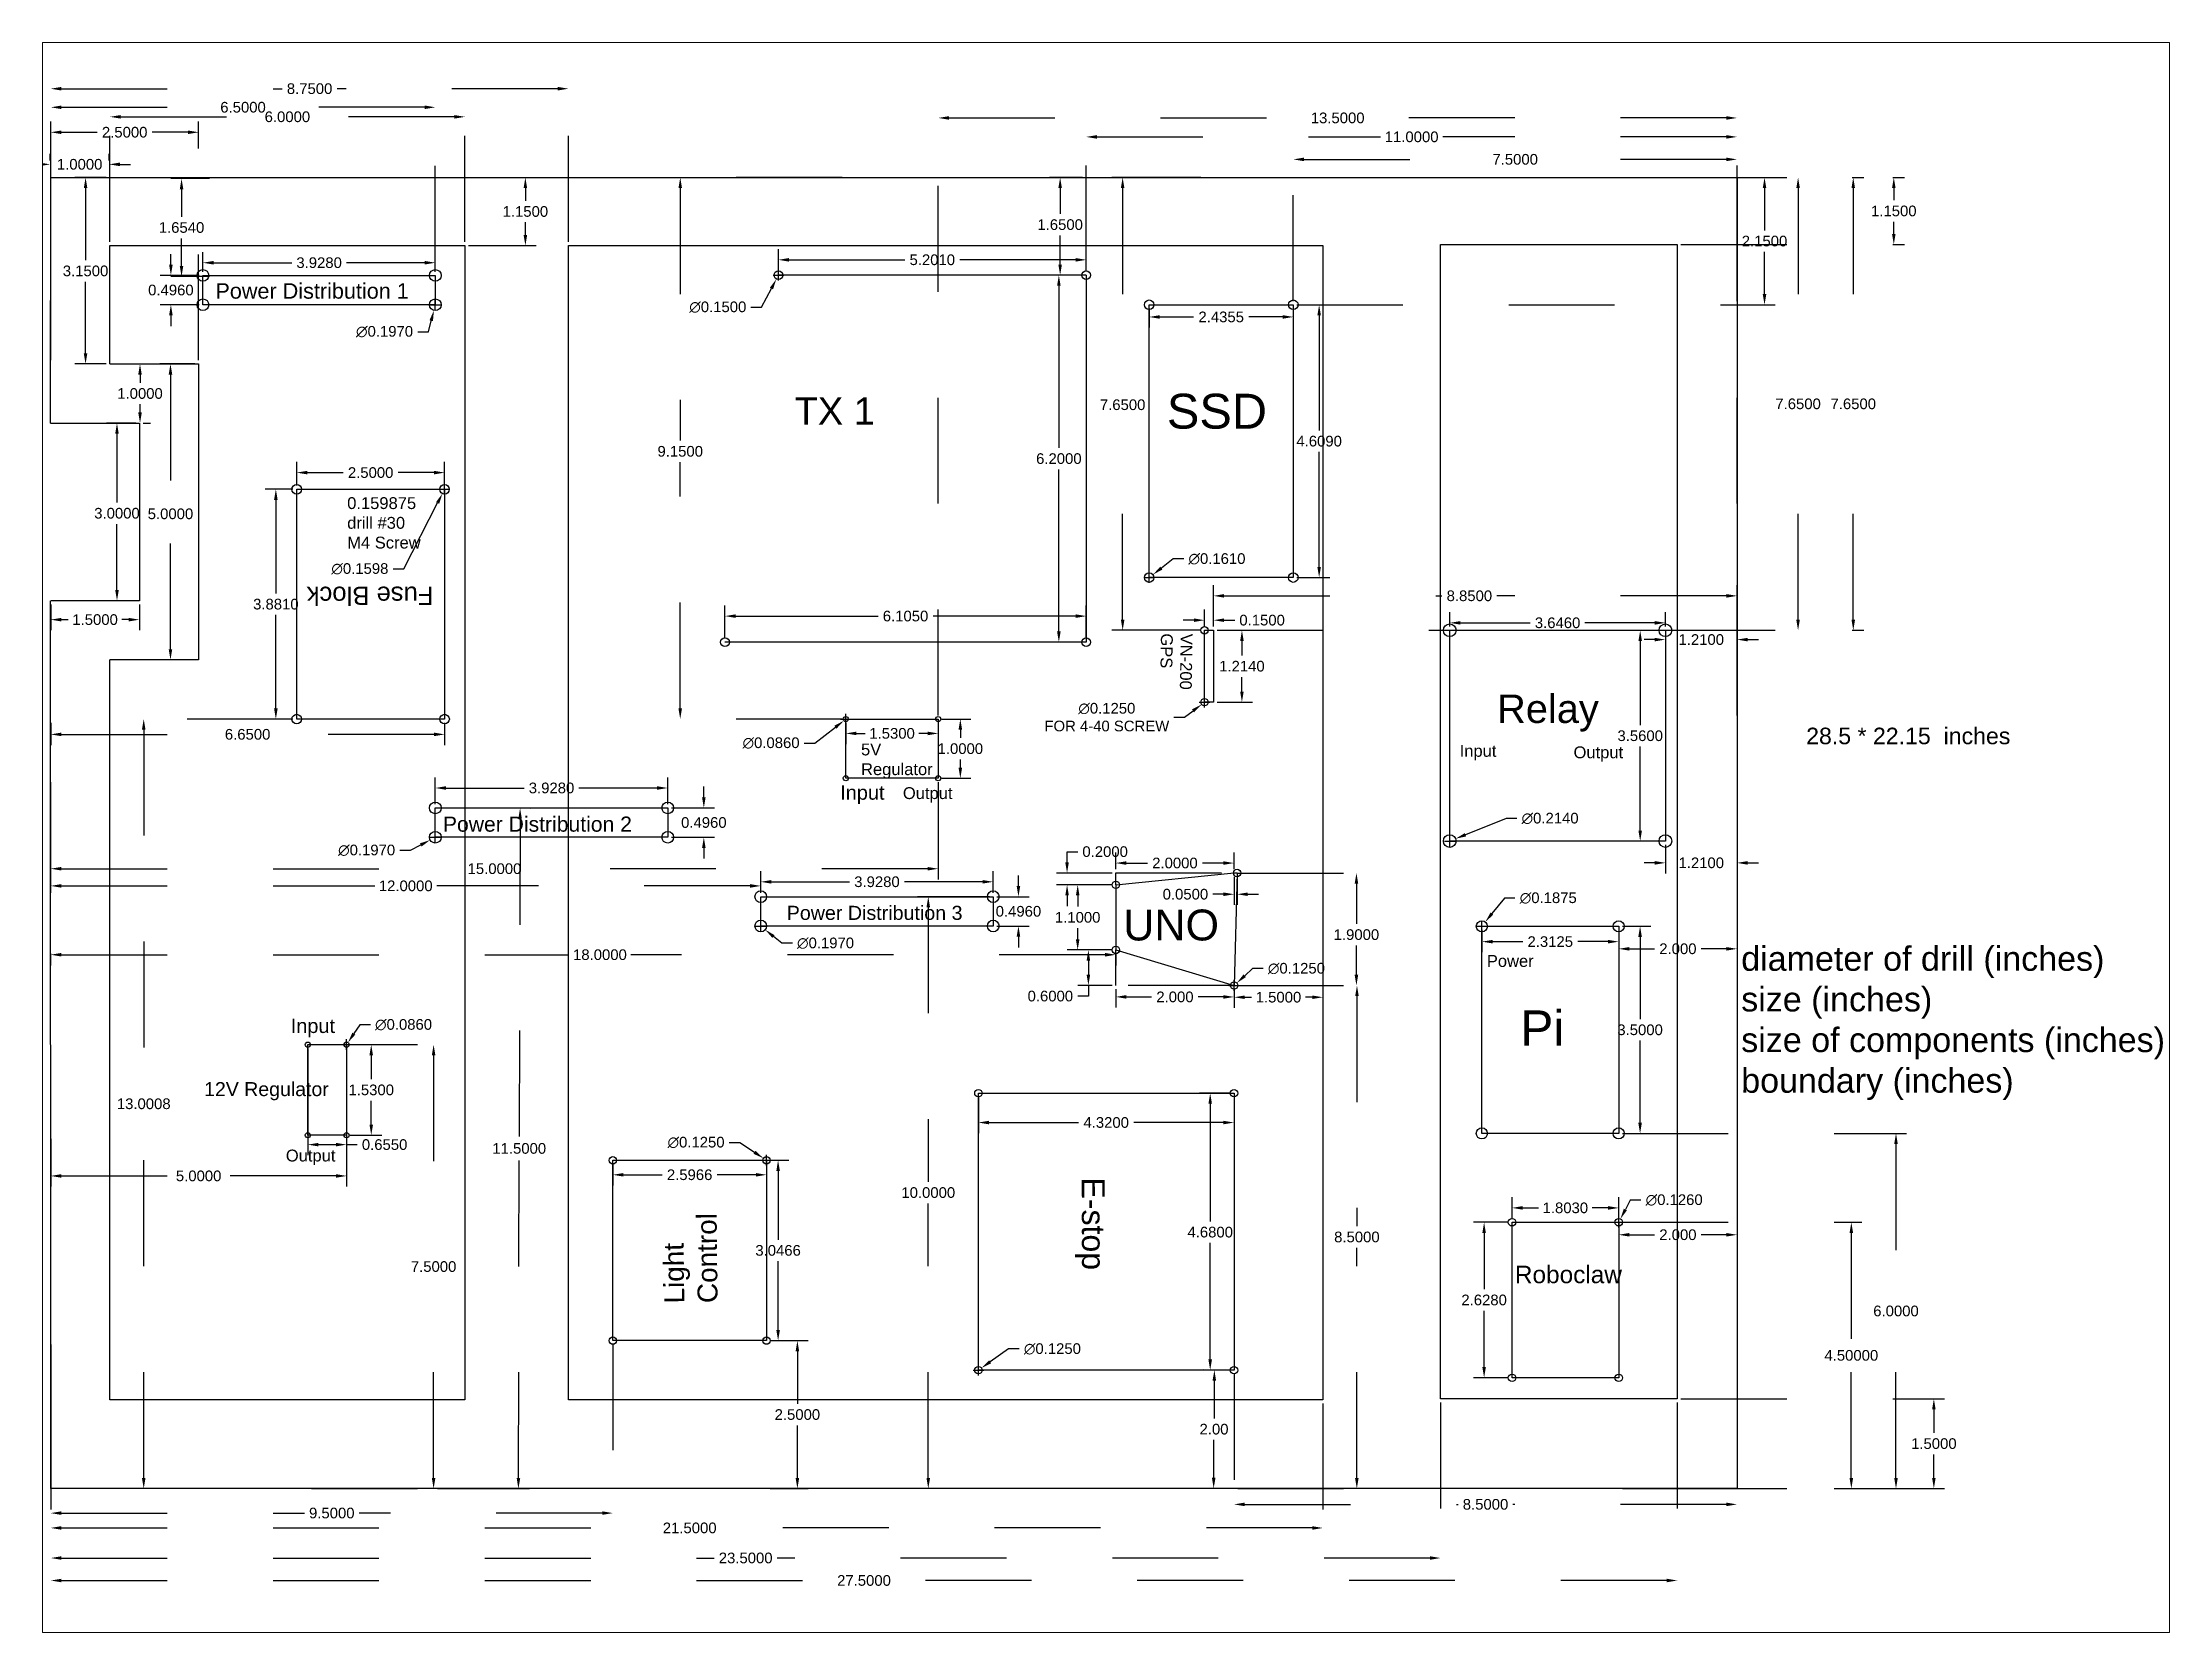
# Paper-space layout 'Layout3' of a CAD drawing. Header units: inches. Extents: x 1.06 to 9.56, y 0.79 to 7.14.
# The model-space entities are those that its viewports show. They can reach past a viewport. Long polylines and large blocks are cut down to what shows.
import ezdxf

# ---------------------------------------------------------------- set-up
doc = ezdxf.new("R2010")
doc.units = ezdxf.units.IN
doc.header["$LTSCALE"] = 0.005
doc.header["$MEASUREMENT"] = 0
doc.linetypes.add('ACAD_ISO02W100', pattern=[15, 12, -3])
for name, color, linetype in [('dash', 1, 'ACAD_ISO02W100'), ('dash2', 5, 'ACAD_ISO02W100'), ('drills', 6, 'Continuous'), ('hidden', 5, 'Continuous')]:
    doc.layers.add(name, color=color, linetype=linetype)
doc.styles.get("Standard").update_dxf_attribs({"font": 'arial.ttf'})
doc.dimstyles.get("Standard").update_dxf_attribs({"dimtxt": 0.18, "dimasz": 0.18, "dimexe": 0.18, "dimexo": 0.0625, "dimgap": 0.09, "dimtad": 0, "dimtih": 1, "dimtoh": 1, "dimdec": 4, "dimzin": 0, "dimdsep": 46, "dimtxsty": 'Standard', "dimcen": 0.09, "dimadec": 0, "dimazin": 0, "dimtfac": 1, "dimtdec": 4, "dimtofl": 0, "dimtmove": 0, "dimatfit": 3, "dimfxl": 1, "dimtolj": 1, "dimtzin": 0, "dimarcsym": 0})

psp = doc.layouts.new('Layout3')

msp = doc.modelspace()

# ---------------------------------------------------------------- texts
at = {"attachment_point": 1}
for s, width, insert, char_height in [('Power Distribution 1', 3.2369134, (2.78328, 20.36458), 0.261508), ('TX 1', 2.648045, (12.57311, 18.43404), 0.459318), ('SSD', 2.1367253, (18.86327, 18.49663), 0.589434), ('Relay', 1.6323958, (24.4449, 13.41548), 0.481166), ('5V \\PRegulator', 1.3054082, (13.69457, 12.58706), 0.2), ('28.5 * 22.15  inches', 3.5675644, (29.66776, 12.85518), 0.2795009), ('Input', 1.1207493, (23.81143, 12.56331), 0.2), ('Output', 1.1207495, (25.7362, 12.53896), 0.2), ('Input', 0.9438242, (13.34197, 11.87954), 0.241265), ('Output', 0.8467625, (14.40193, 11.84959), 0.2), ('Power Distribution 2', 3.2369134, (6.62811, 11.35353), 0.255583), ('Power Distribution 3', 3.2369134, (12.43904, 9.84558), 0.2376702), ('UNO', 1.8543423, (18.12654, 9.78207), 0.521405), ('Power', 1.1648918, (24.27111, 9.01392), 0.2), ('Input', 0.9438242, (4.05617, 7.93807), 0.241265), ('Pi', 1.746156, (24.83898, 8.0789), 0.59813), ('12V Regulator', 2.3941977, (2.59199, 6.86682), 0.2360414), ('Output', 0.8467625, (3.97323, 5.72659), 0.2), ('Roboclaw', 1.5022977, (24.7448, 3.76505), 0.294998)]:
    msp.add_mtext_dynamic_manual_height_columns(s, width=width, gutter_width=1, heights=[0], dxfattribs=dict(at, insert=insert, char_height=char_height))
for s, width, insert, char_height, rotation in [('VN-200 GPS', 1.0759815, (19.29776, 14.44136), 0.2, 269.08435), ('E-stop', 2.4957527, (17.81267, 5.25641), 0.387365, 270.179594), ('Light Control', 1.9544884, (10.37082, 3.12486), 0.3376358, 90.707944)]:
    msp.add_mtext_dynamic_manual_height_columns(s, width=width, gutter_width=1, heights=[0], dxfattribs=dict(at, insert=insert, char_height=char_height, rotation=rotation))
at = {"layer": 'dash', "insert": (6.46924, 14.92865), "char_height": 0.3101201, "attachment_point": 1, "rotation": 180.044605}
msp.add_mtext_dynamic_manual_height_columns('{\\C0;Fuse Block}', width=2.1435088, gutter_width=1, heights=[0], dxfattribs=at)
at = {"layer": 'drills', "attachment_point": 1}
for s, width, insert, char_height in [('0.159875\\Pdrill #30\\PM4 Screw ', 1.3089669, (5.01049, 16.749), 0.2), ('diameter of drill (inches)\\P{\\C1;size (inches)\\C4;\\P\\C0;size of components (inches)\\P\\C5;boundary (inches)}', 8.7836655, (28.57009, 9.15959), 0.4118369)]:
    msp.add_mtext_dynamic_manual_height_columns(s, width=width, gutter_width=1, heights=[0], dxfattribs=dict(at, insert=insert, char_height=char_height))

# ---------------------------------------------------------------- blocks, each defined once
blk = doc.blocks.new('*D3')
at = {"color": 0, "lineweight": -2, "transparency": 16777216}
for p, q in [((4.157, 16.944), (4.157, 17.344)), ((6.657, 16.944), (6.657, 17.344)), ((4.337, 17.164), (4.942, 17.164)), ((6.477, 17.164), (5.872, 17.164))]:
    blk.add_line(p, q, dxfattribs=at)
at = {"color": 0, "transparency": 16777216}
for points in [[(4.337, 17.194), (4.337, 17.134), (4.157, 17.164)], [(6.477, 17.194), (6.477, 17.134), (6.657, 17.164)]]:
    blk.add_solid(points, dxfattribs=at)
at = {"layer": 'Defpoints', "color": 0, "transparency": 16777216}
for p in [(4.157, 17.164), (4.157, 16.882), (6.657, 16.882)]:
    blk.add_point(p, dxfattribs=at)
at = {"color": 0, "transparency": 16777216, "insert": (5.407, 17.164), "char_height": 0.18, "attachment_point": 5}
blk.add_mtext('\\A1;2.5000', dxfattribs=at)
blk = doc.blocks.new('*D4')
at = {"color": 0, "lineweight": -2, "transparency": 16777216}
for p, q in [((4.094, 16.882), (3.625, 16.882)), ((3.805, 16.702), (3.805, 15.123)), ((3.805, 13.181), (3.805, 14.759)), ((4.094, 13.001), (3.625, 13.001))]:
    blk.add_line(p, q, dxfattribs=at)
at = {"color": 0, "transparency": 16777216}
for points in [[(3.775, 16.702), (3.835, 16.702), (3.805, 16.882)], [(3.775, 13.181), (3.835, 13.181), (3.805, 13.001)]]:
    blk.add_solid(points, dxfattribs=at)
at = {"layer": 'Defpoints', "color": 0, "transparency": 16777216}
for p in [(3.805, 16.882), (4.157, 16.882), (4.157, 13.001)]:
    blk.add_point(p, dxfattribs=at)
at = {"color": 0, "transparency": 16777216, "insert": (3.805, 14.941), "char_height": 0.18, "attachment_point": 5}
blk.add_mtext('\\A1;3.8810', dxfattribs=at)
blk = doc.blocks.new('*D5')
at = {"color": 0, "lineweight": -2, "transparency": 16777216}
for p, q in [((13.437, 12.937), (13.437, 12.578)), ((13.617, 12.758), (13.764, 12.758)), ((14.82, 12.758), (14.674, 12.758)), ((15, 12.937), (15, 12.578))]:
    blk.add_line(p, q, dxfattribs=at)
at = {"color": 0, "transparency": 16777216}
for points in [[(13.617, 12.788), (13.617, 12.728), (13.437, 12.758)], [(14.82, 12.788), (14.82, 12.728), (15, 12.758)]]:
    blk.add_solid(points, dxfattribs=at)
at = {"layer": 'Defpoints', "color": 0, "transparency": 16777216}
for p in [(13.437, 13), (15, 13), (15, 12.758)]:
    blk.add_point(p, dxfattribs=at)
at = {"color": 0, "transparency": 16777216, "insert": (14.219, 12.758), "char_height": 0.18, "attachment_point": 5}
blk.add_mtext('\\A1;1.5300', dxfattribs=at)
blk = doc.blocks.new('*D6')
at = {"color": 0, "lineweight": -2, "transparency": 16777216}
for p, q in [((15.062, 13), (15.553, 13)), ((15.373, 12.82), (15.373, 12.682)), ((15.373, 12.18), (15.373, 12.318)), ((15.062, 12), (15.553, 12))]:
    blk.add_line(p, q, dxfattribs=at)
at = {"color": 0, "transparency": 16777216}
for points in [[(15.343, 12.82), (15.403, 12.82), (15.373, 13)], [(15.343, 12.18), (15.403, 12.18), (15.373, 12)]]:
    blk.add_solid(points, dxfattribs=at)
at = {"layer": 'Defpoints', "color": 0, "transparency": 16777216}
for p in [(15, 13), (15.373, 13), (15, 12)]:
    blk.add_point(p, dxfattribs=at)
at = {"color": 0, "transparency": 16777216, "insert": (15.373, 12.5), "char_height": 0.18, "attachment_point": 5}
blk.add_mtext('\\A1;1.0000', dxfattribs=at)
blk = doc.blocks.new('*D7')
at = {"color": 0, "lineweight": -2, "transparency": 16777216}
for p, q in [((24.187, 9.438), (24.187, 9.06)), ((26.5, 9.438), (26.5, 9.06)), ((24.367, 9.24), (24.878, 9.24)), ((26.32, 9.24), (25.809, 9.24))]:
    blk.add_line(p, q, dxfattribs=at)
at = {"color": 0, "transparency": 16777216}
for points in [[(24.367, 9.27), (24.367, 9.21), (24.187, 9.24)], [(26.32, 9.27), (26.32, 9.21), (26.5, 9.24)]]:
    blk.add_solid(points, dxfattribs=at)
at = {"layer": 'Defpoints', "color": 0, "transparency": 16777216}
for p in [(24.187, 9.5), (26.5, 9.5), (26.5, 9.24)]:
    blk.add_point(p, dxfattribs=at)
at = {"color": 0, "transparency": 16777216, "insert": (25.343, 9.24), "char_height": 0.18, "attachment_point": 5}
blk.add_mtext('\\A1;2.3125', dxfattribs=at)
blk = doc.blocks.new('*D8')
at = {"color": 0, "lineweight": -2, "transparency": 16777216}
for p, q in [((26.562, 9.5), (27.041, 9.5)), ((26.861, 9.32), (26.861, 7.932)), ((26.861, 6.18), (26.861, 7.568)), ((26.562, 6), (27.041, 6))]:
    blk.add_line(p, q, dxfattribs=at)
at = {"color": 0, "transparency": 16777216}
for points in [[(26.831, 9.32), (26.891, 9.32), (26.861, 9.5)], [(26.831, 6.18), (26.891, 6.18), (26.861, 6)]]:
    blk.add_solid(points, dxfattribs=at)
at = {"layer": 'Defpoints', "color": 0, "transparency": 16777216}
for p in [(26.5, 9.5), (26.5, 6), (26.861, 6)]:
    blk.add_point(p, dxfattribs=at)
at = {"color": 0, "transparency": 16777216, "insert": (26.861, 7.75), "char_height": 0.18, "attachment_point": 5}
blk.add_mtext('\\A1;3.5000', dxfattribs=at)
blk = doc.blocks.new('*D9')
at = {"color": 0, "lineweight": -2, "transparency": 16777216}
for p, q in [((9.5, 5.484), (9.5, 5.121)), ((12.097, 5.484), (12.097, 5.121)), ((9.68, 5.301), (10.333, 5.301)), ((11.917, 5.301), (11.263, 5.301))]:
    blk.add_line(p, q, dxfattribs=at)
at = {"color": 0, "transparency": 16777216}
for points in [[(9.68, 5.331), (9.68, 5.271), (9.5, 5.301)], [(11.917, 5.331), (11.917, 5.271), (12.097, 5.301)]]:
    blk.add_solid(points, dxfattribs=at)
at = {"layer": 'Defpoints', "color": 0, "transparency": 16777216}
for p in [(9.5, 5.547), (12.097, 5.547), (12.097, 5.301)]:
    blk.add_point(p, dxfattribs=at)
at = {"color": 0, "transparency": 16777216, "insert": (10.798, 5.301), "char_height": 0.18, "attachment_point": 5}
blk.add_mtext('\\A1;2.5966', dxfattribs=at)
blk = doc.blocks.new('*D10')
at = {"color": 0, "lineweight": -2, "transparency": 16777216}
for p, q in [((12.159, 5.547), (12.473, 5.547)), ((12.293, 5.367), (12.293, 4.205)), ((12.293, 2.68), (12.293, 3.841)), ((12.159, 2.5), (12.473, 2.5))]:
    blk.add_line(p, q, dxfattribs=at)
at = {"color": 0, "transparency": 16777216}
for points in [[(12.263, 5.367), (12.323, 5.367), (12.293, 5.547)], [(12.263, 2.68), (12.323, 2.68), (12.293, 2.5)]]:
    blk.add_solid(points, dxfattribs=at)
at = {"layer": 'Defpoints', "color": 0, "transparency": 16777216}
for p in [(12.097, 5.547), (12.097, 2.5), (12.293, 2.5)]:
    blk.add_point(p, dxfattribs=at)
at = {"color": 0, "transparency": 16777216, "insert": (12.293, 4.023), "char_height": 0.18, "attachment_point": 5}
blk.add_mtext('\\A1;3.0466', dxfattribs=at)
blk = doc.blocks.new('*D11')
at = {"color": 0, "lineweight": -2, "transparency": 16777216}
for p, q in [((15.678, 6.619), (15.678, 6.004)), ((19.998, 6.619), (19.998, 6.004)), ((15.858, 6.184), (17.371, 6.184)), ((19.818, 6.184), (18.305, 6.184))]:
    blk.add_line(p, q, dxfattribs=at)
at = {"color": 0, "transparency": 16777216}
for points in [[(15.858, 6.214), (15.858, 6.154), (15.678, 6.184)], [(19.818, 6.214), (19.818, 6.154), (19.998, 6.184)]]:
    blk.add_solid(points, dxfattribs=at)
at = {"layer": 'Defpoints', "color": 0, "transparency": 16777216}
for p in [(15.678, 6.681), (19.998, 6.681), (19.998, 6.184)]:
    blk.add_point(p, dxfattribs=at)
at = {"color": 0, "transparency": 16777216, "insert": (17.838, 6.184), "char_height": 0.18, "attachment_point": 5}
blk.add_mtext('\\A1;4.3200', dxfattribs=at)
blk = doc.blocks.new('*D12')
at = {"color": 0, "lineweight": -2, "transparency": 16777216}
for p, q in [((19.936, 6.681), (19.416, 6.681)), ((19.596, 6.501), (19.596, 4.514)), ((19.596, 2.181), (19.596, 4.15)), ((19.936, 2.001), (19.416, 2.001))]:
    blk.add_line(p, q, dxfattribs=at)
at = {"color": 0, "transparency": 16777216}
for points in [[(19.566, 6.501), (19.626, 6.501), (19.596, 6.681)], [(19.566, 2.181), (19.626, 2.181), (19.596, 2.001)]]:
    blk.add_solid(points, dxfattribs=at)
at = {"layer": 'Defpoints', "color": 0, "transparency": 16777216}
for p in [(19.998, 6.681), (19.596, 2.001), (19.998, 2.001)]:
    blk.add_point(p, dxfattribs=at)
at = {"color": 0, "transparency": 16777216, "insert": (19.596, 4.332), "char_height": 0.18, "attachment_point": 5}
blk.add_mtext('\\A1;4.6800', dxfattribs=at)
blk = doc.blocks.new('*D13')
at = {"layer": 'dash', "color": 0, "lineweight": -2, "transparency": 16777216}
for p, q in [((19.941, 2.001), (19.487, 2.004)), ((19.665, 1.823), (19.661, 1.185)), ((19.655, 0.182), (19.659, 0.821)), ((19.928, 0), (19.474, 0.003))]:
    blk.add_line(p, q, dxfattribs=at)
at = {"layer": 'dash', "color": 0, "transparency": 16777216}
for points in [[(19.635, 1.823), (19.695, 1.823), (19.667, 2.003)], [(19.625, 0.182), (19.685, 0.182), (19.654, 0.002)]]:
    blk.add_solid(points, dxfattribs=at)
at = {"layer": 'Defpoints', "color": 0, "transparency": 16777216}
for p in [(20.003, 2.001), (19.654, 0.002), (19.99, 0)]:
    blk.add_point(p, dxfattribs=at)
at = {"layer": 'dash', "color": 0, "transparency": 16777216, "insert": (19.66, 1.003), "char_height": 0.18, "attachment_point": 5}
blk.add_mtext('\\A1;2.00', dxfattribs=at)
blk = doc.blocks.new('*D14')
at = {"layer": 'Defpoints', "color": 0, "transparency": 16777216}
for p in [(6.693, 16.953), (6.62, 16.811)]:
    blk.add_point(p, dxfattribs=at)
at = {"layer": 'drills', "color": 0, "lineweight": -2, "transparency": 16777216}
for p, q in [((6.657, 16.792), (6.657, 16.972)), ((5.967, 15.538), (6.538, 16.651)), ((6.567, 16.882), (6.747, 16.882)), ((5.787, 15.538), (5.967, 15.538))]:
    blk.add_line(p, q, dxfattribs=at)
at = {"layer": 'drills', "color": 0, "transparency": 16777216}
blk.add_solid([(6.511, 16.664), (6.565, 16.637), (6.62, 16.811)], dxfattribs=at)
at = {"layer": 'drills', "color": 0, "transparency": 16777216, "insert": (5.225, 15.538), "char_height": 0.18, "attachment_point": 5}
blk.add_mtext('\\A1;∅0.1598', dxfattribs=at)
blk = doc.blocks.new('*D15')
at = {"layer": 'Defpoints', "color": 0, "transparency": 16777216}
for p in [(24.129, 9.427), (24.246, 9.574)]:
    blk.add_point(p, dxfattribs=at)
at = {"layer": 'drills', "color": 0, "lineweight": -2, "transparency": 16777216}
for p, q in [((24.567, 9.976), (24.358, 9.714)), ((24.747, 9.976), (24.567, 9.976)), ((24.097, 9.5), (24.277, 9.5)), ((24.187, 9.41), (24.187, 9.59))]:
    blk.add_line(p, q, dxfattribs=at)
at = {"layer": 'drills', "color": 0, "transparency": 16777216}
blk.add_solid([(24.334, 9.733), (24.381, 9.696), (24.246, 9.574)], dxfattribs=at)
at = {"layer": 'drills', "color": 0, "transparency": 16777216, "insert": (25.309, 9.976), "char_height": 0.18, "attachment_point": 5}
blk.add_mtext('\\A1;∅0.1875', dxfattribs=at)
blk = doc.blocks.new('*D16')
at = {"color": 0, "lineweight": -2, "transparency": 16777216}
for p, q in [((27.227, 14.498), (26.683, 14.498)), ((26.863, 14.318), (26.863, 12.9)), ((26.863, 11.118), (26.863, 12.536)), ((27.227, 10.938), (26.683, 10.938))]:
    blk.add_line(p, q, dxfattribs=at)
at = {"color": 0, "transparency": 16777216}
for points in [[(26.833, 14.318), (26.893, 14.318), (26.863, 14.498)], [(26.833, 11.118), (26.893, 11.118), (26.863, 10.938)]]:
    blk.add_solid(points, dxfattribs=at)
at = {"layer": 'Defpoints', "color": 0, "transparency": 16777216}
for p in [(27.29, 14.498), (26.863, 10.938), (27.29, 10.938)]:
    blk.add_point(p, dxfattribs=at)
at = {"color": 0, "transparency": 16777216, "insert": (26.863, 12.718), "char_height": 0.18, "attachment_point": 5}
blk.add_mtext('\\A1;3.5600', dxfattribs=at)
blk = doc.blocks.new('*D17')
at = {"color": 0, "lineweight": -2, "transparency": 16777216}
for p, q in [((23.644, 14.562), (23.644, 14.806)), ((27.29, 14.562), (27.29, 14.806)), ((23.824, 14.626), (25.004, 14.626)), ((27.11, 14.626), (25.93, 14.626))]:
    blk.add_line(p, q, dxfattribs=at)
at = {"color": 0, "transparency": 16777216}
for points in [[(23.824, 14.656), (23.824, 14.596), (23.644, 14.626)], [(27.11, 14.656), (27.11, 14.596), (27.29, 14.626)]]:
    blk.add_solid(points, dxfattribs=at)
at = {"layer": 'Defpoints', "color": 0, "transparency": 16777216}
for p in [(23.644, 14.5), (27.29, 14.626), (27.29, 14.5)]:
    blk.add_point(p, dxfattribs=at)
at = {"color": 0, "transparency": 16777216, "insert": (25.467, 14.626), "char_height": 0.18, "attachment_point": 5}
blk.add_mtext('\\A1;3.6460', dxfattribs=at)
blk = doc.blocks.new('*D18')
at = {"color": 0, "lineweight": -2, "transparency": 16777216}
for p, q in [((18.564, 19.937), (18.564, 19.614)), ((18.744, 19.794), (19.316, 19.794)), ((20.82, 19.794), (20.248, 19.794)), ((21, 19.937), (21, 19.614))]:
    blk.add_line(p, q, dxfattribs=at)
at = {"color": 0, "transparency": 16777216}
for points in [[(18.744, 19.824), (18.744, 19.764), (18.564, 19.794)], [(20.82, 19.824), (20.82, 19.764), (21, 19.794)]]:
    blk.add_solid(points, dxfattribs=at)
at = {"layer": 'Defpoints', "color": 0, "transparency": 16777216}
for p in [(18.564, 20), (21, 20), (21, 19.794)]:
    blk.add_point(p, dxfattribs=at)
at = {"color": 0, "transparency": 16777216, "insert": (19.782, 19.794), "char_height": 0.18, "attachment_point": 5}
blk.add_mtext('\\A1;2.4355', dxfattribs=at)
blk = doc.blocks.new('*D19')
at = {"color": 0, "lineweight": -2, "transparency": 16777216}
for p, q in [((21.062, 20), (21.617, 20)), ((21.437, 19.82), (21.437, 17.877)), ((21.437, 15.571), (21.437, 17.514)), ((21.062, 15.391), (21.617, 15.391))]:
    blk.add_line(p, q, dxfattribs=at)
at = {"color": 0, "transparency": 16777216}
for points in [[(21.407, 19.82), (21.467, 19.82), (21.437, 20)], [(21.407, 15.571), (21.467, 15.571), (21.437, 15.391)]]:
    blk.add_solid(points, dxfattribs=at)
at = {"layer": 'Defpoints', "color": 0, "transparency": 16777216}
for p in [(21, 20), (21, 15.391), (21.437, 15.391)]:
    blk.add_point(p, dxfattribs=at)
at = {"color": 0, "transparency": 16777216, "insert": (21.437, 17.695), "char_height": 0.18, "attachment_point": 5}
blk.add_mtext('\\A1;4.6090', dxfattribs=at)
blk = doc.blocks.new('*D20')
at = {"layer": 'dash', "color": 0, "lineweight": -2, "transparency": 16777216}
for p, q in [((27.29, 14.437), (27.29, 14.163)), ((28.5, 14.437), (28.5, 14.163)), ((27.11, 14.343), (26.93, 14.343)), ((28.68, 14.343), (28.86, 14.343))]:
    blk.add_line(p, q, dxfattribs=at)
at = {"layer": 'dash', "color": 0, "transparency": 16777216}
for points in [[(27.11, 14.373), (27.11, 14.313), (27.29, 14.343)], [(28.68, 14.373), (28.68, 14.313), (28.5, 14.343)]]:
    blk.add_solid(points, dxfattribs=at)
at = {"layer": 'Defpoints', "color": 0, "transparency": 16777216}
for p in [(27.29, 14.5), (28.5, 14.5), (28.5, 14.343)]:
    blk.add_point(p, dxfattribs=at)
at = {"layer": 'dash', "color": 0, "transparency": 16777216, "insert": (27.895, 14.343), "char_height": 0.18, "attachment_point": 5}
blk.add_mtext('\\A1;1.2100', dxfattribs=at)
blk = doc.blocks.new('*D21')
at = {"layer": 'dash', "color": 0, "lineweight": -2, "transparency": 16777216}
for p, q in [((26.5, 9.438), (26.5, 8.939)), ((28.5, 9.438), (28.5, 8.939)), ((26.68, 9.119), (27.105, 9.119)), ((28.32, 9.119), (27.895, 9.119))]:
    blk.add_line(p, q, dxfattribs=at)
at = {"layer": 'dash', "color": 0, "transparency": 16777216}
for points in [[(26.68, 9.149), (26.68, 9.089), (26.5, 9.119)], [(28.32, 9.149), (28.32, 9.089), (28.5, 9.119)]]:
    blk.add_solid(points, dxfattribs=at)
at = {"layer": 'Defpoints', "color": 0, "transparency": 16777216}
for p in [(26.5, 9.5), (28.5, 9.5), (28.5, 9.119)]:
    blk.add_point(p, dxfattribs=at)
at = {"layer": 'dash', "color": 0, "transparency": 16777216, "insert": (27.5, 9.119), "char_height": 0.18, "attachment_point": 5}
blk.add_mtext('\\A1;2.000', dxfattribs=at)
blk = doc.blocks.new('*D22')
at = {"layer": 'dash', "color": 0, "lineweight": -2, "transparency": 16777216}
for p, q in [((26.5, 4.437), (26.5, 4.108)), ((28.5, 4.437), (28.5, 4.108)), ((26.68, 4.288), (27.105, 4.288)), ((28.32, 4.288), (27.895, 4.288))]:
    blk.add_line(p, q, dxfattribs=at)
at = {"layer": 'dash', "color": 0, "transparency": 16777216}
for points in [[(26.68, 4.318), (26.68, 4.258), (26.5, 4.288)], [(28.32, 4.318), (28.32, 4.258), (28.5, 4.288)]]:
    blk.add_solid(points, dxfattribs=at)
at = {"layer": 'Defpoints', "color": 0, "transparency": 16777216}
for p in [(26.5, 4.5), (28.5, 4.5), (28.5, 4.288)]:
    blk.add_point(p, dxfattribs=at)
at = {"layer": 'dash', "color": 0, "transparency": 16777216, "insert": (27.5, 4.288), "char_height": 0.18, "attachment_point": 5}
blk.add_mtext('\\A1;2.000', dxfattribs=at)
blk = doc.blocks.new('*D23')
at = {"layer": 'dash', "color": 0, "lineweight": -2, "transparency": 16777216}
for p, q in [((26.562, 4.5), (30.611, 4.5)), ((30.431, 4.32), (30.431, 2.432)), ((30.431, 0.18), (30.431, 2.068)), ((26.562, 0), (30.611, 0))]:
    blk.add_line(p, q, dxfattribs=at)
at = {"layer": 'dash', "color": 0, "transparency": 16777216}
for points in [[(30.401, 4.32), (30.461, 4.32), (30.431, 4.5)], [(30.401, 0.18), (30.461, 0.18), (30.431, 0)]]:
    blk.add_solid(points, dxfattribs=at)
at = {"layer": 'Defpoints', "color": 0, "transparency": 16777216}
for p in [(26.5, 4.5), (26.5, 0), (30.431, 0)]:
    blk.add_point(p, dxfattribs=at)
at = {"layer": 'dash', "color": 0, "transparency": 16777216, "insert": (30.431, 2.25), "char_height": 0.18, "attachment_point": 5}
blk.add_mtext('\\A1;4.50000', dxfattribs=at)
blk = doc.blocks.new('*D24')
at = {"color": 0, "lineweight": -2, "transparency": 16777216}
for p, q in [((24.697, 4.562), (24.697, 4.922)), ((24.877, 4.742), (25.144, 4.742)), ((26.32, 4.742), (26.053, 4.742)), ((26.5, 4.562), (26.5, 4.922))]:
    blk.add_line(p, q, dxfattribs=at)
at = {"color": 0, "transparency": 16777216}
for points in [[(24.877, 4.772), (24.877, 4.712), (24.697, 4.742)], [(26.32, 4.772), (26.32, 4.712), (26.5, 4.742)]]:
    blk.add_solid(points, dxfattribs=at)
at = {"layer": 'Defpoints', "color": 0, "transparency": 16777216}
for p in [(26.5, 4.742), (24.697, 4.5), (26.5, 4.5)]:
    blk.add_point(p, dxfattribs=at)
at = {"color": 0, "transparency": 16777216, "insert": (25.598, 4.742), "char_height": 0.18, "attachment_point": 5}
blk.add_mtext('\\A1;1.8030', dxfattribs=at)
blk = doc.blocks.new('*D25')
at = {"color": 0, "lineweight": -2, "transparency": 16777216}
for p, q in [((24.634, 4.5), (24.045, 4.5)), ((24.225, 4.32), (24.225, 3.368)), ((24.225, 2.052), (24.225, 3.004)), ((24.634, 1.872), (24.045, 1.872))]:
    blk.add_line(p, q, dxfattribs=at)
at = {"color": 0, "transparency": 16777216}
for points in [[(24.195, 4.32), (24.255, 4.32), (24.225, 4.5)], [(24.195, 2.052), (24.255, 2.052), (24.225, 1.872)]]:
    blk.add_solid(points, dxfattribs=at)
at = {"layer": 'Defpoints', "color": 0, "transparency": 16777216}
for p in [(24.697, 4.5), (24.225, 1.872), (24.697, 1.872)]:
    blk.add_point(p, dxfattribs=at)
at = {"color": 0, "transparency": 16777216, "insert": (24.225, 3.186), "char_height": 0.18, "attachment_point": 5}
blk.add_mtext('\\A1;2.6280', dxfattribs=at)
blk = doc.blocks.new('*D26')
at = {"layer": 'Defpoints', "color": 0, "transparency": 16777216}
for p in [(26.471, 4.444), (26.529, 4.556)]:
    blk.add_point(p, dxfattribs=at)
at = {"layer": 'drills', "color": 0, "lineweight": -2, "transparency": 16777216}
for p, q in [((26.696, 4.875), (26.613, 4.715)), ((26.876, 4.875), (26.696, 4.875)), ((26.41, 4.5), (26.59, 4.5)), ((26.5, 4.41), (26.5, 4.59))]:
    blk.add_line(p, q, dxfattribs=at)
at = {"layer": 'drills', "color": 0, "transparency": 16777216}
blk.add_solid([(26.586, 4.729), (26.639, 4.701), (26.529, 4.556)], dxfattribs=at)
at = {"layer": 'drills', "color": 0, "transparency": 16777216, "insert": (27.437, 4.875), "char_height": 0.18, "attachment_point": 5}
blk.add_mtext('\\A1;∅0.1260', dxfattribs=at)
blk = doc.blocks.new('*D27')
at = {"layer": 'dash', "color": 0, "lineweight": -2, "transparency": 16777216}
for p, q in [((17.437, 22.15), (16.88, 22.15)), ((17.06, 21.97), (17.06, 21.535)), ((17.06, 20.68), (17.06, 21.172)), ((17.437, 20.5), (16.88, 20.5))]:
    blk.add_line(p, q, dxfattribs=at)
at = {"layer": 'dash', "color": 0, "transparency": 16777216}
for points in [[(17.03, 21.97), (17.09, 21.97), (17.06, 22.15)], [(17.03, 20.68), (17.09, 20.68), (17.06, 20.5)]]:
    blk.add_solid(points, dxfattribs=at)
at = {"layer": 'Defpoints', "color": 0, "transparency": 16777216}
for p in [(17.06, 22.15), (17.5, 22.15), (17.5, 20.5)]:
    blk.add_point(p, dxfattribs=at)
at = {"layer": 'dash', "color": 0, "transparency": 16777216, "insert": (17.06, 21.353), "char_height": 0.18, "attachment_point": 5}
blk.add_mtext('\\A1;1.6500', dxfattribs=at)
blk = doc.blocks.new('*D28')
at = {"color": 0, "lineweight": -2, "transparency": 16777216}
for p, q in [((17.437, 20.5), (16.858, 20.5)), ((17.038, 20.32), (17.038, 17.582)), ((17.038, 14.48), (17.038, 17.218)), ((17.437, 14.3), (16.858, 14.3))]:
    blk.add_line(p, q, dxfattribs=at)
at = {"color": 0, "transparency": 16777216}
for points in [[(17.008, 20.32), (17.068, 20.32), (17.038, 20.5)], [(17.008, 14.48), (17.068, 14.48), (17.038, 14.3)]]:
    blk.add_solid(points, dxfattribs=at)
at = {"layer": 'Defpoints', "color": 0, "transparency": 16777216}
for p in [(17.5, 20.5), (17.038, 14.3), (17.5, 14.3)]:
    blk.add_point(p, dxfattribs=at)
at = {"color": 0, "transparency": 16777216, "insert": (17.038, 17.4), "char_height": 0.18, "attachment_point": 5}
blk.add_mtext('\\A1;6.2000', dxfattribs=at)
blk = doc.blocks.new('*D29')
at = {"color": 0, "lineweight": -2, "transparency": 16777216}
for p, q in [((12.299, 20.562), (12.299, 20.939)), ((17.5, 20.562), (17.5, 20.939)), ((12.479, 20.759), (14.436, 20.759)), ((17.32, 20.759), (15.363, 20.759))]:
    blk.add_line(p, q, dxfattribs=at)
at = {"color": 0, "transparency": 16777216}
for points in [[(12.479, 20.789), (12.479, 20.729), (12.299, 20.759)], [(17.32, 20.789), (17.32, 20.729), (17.5, 20.759)]]:
    blk.add_solid(points, dxfattribs=at)
at = {"layer": 'Defpoints', "color": 0, "transparency": 16777216}
for p in [(12.299, 20.759), (12.299, 20.5), (17.5, 20.5)]:
    blk.add_point(p, dxfattribs=at)
at = {"color": 0, "transparency": 16777216, "insert": (14.899, 20.759), "char_height": 0.18, "attachment_point": 5}
blk.add_mtext('\\A1;5.2010', dxfattribs=at)
blk = doc.blocks.new('*D30')
at = {"color": 0, "lineweight": -2, "transparency": 16777216}
for p, q in [((11.395, 14.362), (11.395, 14.92)), ((11.575, 14.74), (13.984, 14.74)), ((17.32, 14.74), (14.911, 14.74)), ((17.5, 14.362), (17.5, 14.92))]:
    blk.add_line(p, q, dxfattribs=at)
at = {"color": 0, "transparency": 16777216}
for points in [[(11.575, 14.77), (11.575, 14.71), (11.395, 14.74)], [(17.32, 14.77), (17.32, 14.71), (17.5, 14.74)]]:
    blk.add_solid(points, dxfattribs=at)
at = {"layer": 'Defpoints', "color": 0, "transparency": 16777216}
for p in [(11.395, 14.74), (11.395, 14.3), (17.5, 14.3)]:
    blk.add_point(p, dxfattribs=at)
at = {"color": 0, "transparency": 16777216, "insert": (14.447, 14.74), "char_height": 0.18, "attachment_point": 5}
blk.add_mtext('\\A1;6.1050', dxfattribs=at)
blk = doc.blocks.new('*D31')
at = {"layer": 'Defpoints', "color": 0, "transparency": 16777216}
for p in [(12.334, 20.566), (12.264, 20.434)]:
    blk.add_point(p, dxfattribs=at)
at = {"layer": 'drills', "color": 0, "lineweight": -2, "transparency": 16777216}
for p, q in [((12.209, 20.5), (12.389, 20.5)), ((12.299, 20.41), (12.299, 20.59)), ((12.015, 19.959), (12.18, 20.274)), ((11.835, 19.959), (12.015, 19.959))]:
    blk.add_line(p, q, dxfattribs=at)
at = {"layer": 'drills', "color": 0, "transparency": 16777216}
blk.add_solid([(12.154, 20.288), (12.207, 20.26), (12.264, 20.434)], dxfattribs=at)
at = {"layer": 'drills', "color": 0, "transparency": 16777216, "insert": (11.274, 19.959), "char_height": 0.18, "attachment_point": 5}
blk.add_mtext('\\A1;∅0.1500', dxfattribs=at)
blk = doc.blocks.new('*D32')
at = {"layer": 'Defpoints', "color": 0, "transparency": 16777216}
for p in [(18.501, 15.341), (18.628, 15.44)]:
    blk.add_point(p, dxfattribs=at)
at = {"layer": 'drills', "color": 0, "lineweight": -2, "transparency": 16777216}
for p, q in [((18.564, 15.301), (18.564, 15.481)), ((18.969, 15.706), (18.77, 15.551)), ((19.149, 15.706), (18.969, 15.706)), ((18.474, 15.391), (18.654, 15.391))]:
    blk.add_line(p, q, dxfattribs=at)
at = {"layer": 'drills', "color": 0, "transparency": 16777216}
blk.add_solid([(18.752, 15.575), (18.788, 15.527), (18.628, 15.44)], dxfattribs=at)
at = {"layer": 'drills', "color": 0, "transparency": 16777216, "insert": (19.71, 15.706), "char_height": 0.18, "attachment_point": 5}
blk.add_mtext('\\A1;∅0.1610', dxfattribs=at)
blk = doc.blocks.new('*D33')
at = {"layer": 'dash', "color": 0, "lineweight": -2, "transparency": 16777216}
for p, q in [((15.866, 10), (14.651, 10)), ((14.831, 9.82), (14.831, 5.182)), ((14.831, 0.18), (14.831, 4.818)), ((15.866, 0), (14.651, 0))]:
    blk.add_line(p, q, dxfattribs=at)
at = {"layer": 'dash', "color": 0, "transparency": 16777216}
for points in [[(14.801, 9.82), (14.861, 9.82), (14.831, 10)], [(14.801, 0.18), (14.861, 0.18), (14.831, 0)]]:
    blk.add_solid(points, dxfattribs=at)
at = {"layer": 'Defpoints', "color": 0, "transparency": 16777216}
for p in [(15.928, 10), (14.831, 0), (15.928, 0)]:
    blk.add_point(p, dxfattribs=at)
at = {"layer": 'dash', "color": 0, "transparency": 16777216, "insert": (14.831, 5), "char_height": 0.18, "attachment_point": 5}
blk.add_mtext('\\A1;10.0000', dxfattribs=at)
blk = doc.blocks.new('*D34')
at = {"layer": 'dash', "color": 0, "lineweight": -2, "transparency": 16777216}
for p, q in [((0, 10.063), (0, 10.362)), ((0.18, 10.182), (5.475, 10.182)), ((11.82, 10.182), (6.525, 10.182)), ((12, 10.063), (12, 10.362))]:
    blk.add_line(p, q, dxfattribs=at)
at = {"layer": 'dash', "color": 0, "transparency": 16777216}
for points in [[(0.18, 10.212), (0.18, 10.152), (0, 10.182)], [(11.82, 10.212), (11.82, 10.152), (12, 10.182)]]:
    blk.add_solid(points, dxfattribs=at)
at = {"layer": 'Defpoints', "color": 0, "transparency": 16777216}
for p in [(0, 10.182), (0, 10), (12, 10)]:
    blk.add_point(p, dxfattribs=at)
at = {"layer": 'dash', "color": 0, "transparency": 16777216, "insert": (6, 10.182), "char_height": 0.18, "attachment_point": 5}
blk.add_mtext('\\A1;12.0000', dxfattribs=at)
blk = doc.blocks.new('*D35')
at = {"color": 0, "lineweight": -2, "transparency": 16777216}
for p, q in [((12, 10.063), (12, 10.431)), ((15.928, 10.063), (15.928, 10.431)), ((12.18, 10.251), (13.501, 10.251)), ((15.748, 10.251), (14.427, 10.251))]:
    blk.add_line(p, q, dxfattribs=at)
at = {"color": 0, "transparency": 16777216}
for points in [[(12.18, 10.281), (12.18, 10.221), (12, 10.251)], [(15.748, 10.281), (15.748, 10.221), (15.928, 10.251)]]:
    blk.add_solid(points, dxfattribs=at)
at = {"layer": 'Defpoints', "color": 0, "transparency": 16777216}
for p in [(15.928, 10.251), (12, 10), (15.928, 10)]:
    blk.add_point(p, dxfattribs=at)
at = {"color": 0, "transparency": 16777216, "insert": (13.964, 10.251), "char_height": 0.18, "attachment_point": 5}
blk.add_mtext('\\A1;3.9280', dxfattribs=at)
blk = doc.blocks.new('*D36')
at = {"color": 0, "lineweight": -2, "transparency": 16777216}
for p, q in [((16.355, 10.18), (16.355, 10.36)), ((15.991, 10), (16.535, 10)), ((15.991, 9.504), (16.535, 9.504)), ((16.355, 9.324), (16.355, 9.144))]:
    blk.add_line(p, q, dxfattribs=at)
at = {"color": 0, "transparency": 16777216}
for points in [[(16.325, 10.18), (16.385, 10.18), (16.355, 10)], [(16.325, 9.324), (16.385, 9.324), (16.355, 9.504)]]:
    blk.add_solid(points, dxfattribs=at)
at = {"layer": 'Defpoints', "color": 0, "transparency": 16777216}
for p in [(15.928, 10), (15.928, 9.504), (16.355, 9.504)]:
    blk.add_point(p, dxfattribs=at)
at = {"color": 0, "transparency": 16777216, "insert": (16.355, 9.752), "char_height": 0.18, "attachment_point": 5}
blk.add_mtext('\\A1;0.4960', dxfattribs=at)
blk = doc.blocks.new('*D37')
at = {"layer": 'Defpoints', "color": 0, "transparency": 16777216}
for p in [(11.924, 9.567), (12.076, 9.441)]:
    blk.add_point(p, dxfattribs=at)
at = {"layer": 'drills', "color": 0, "lineweight": -2, "transparency": 16777216}
for p, q in [((11.91, 9.504), (12.09, 9.504)), ((12, 9.414), (12, 9.594)), ((12.354, 9.213), (12.215, 9.327)), ((12.534, 9.213), (12.354, 9.213))]:
    blk.add_line(p, q, dxfattribs=at)
at = {"layer": 'drills', "color": 0, "transparency": 16777216}
blk.add_solid([(12.234, 9.35), (12.196, 9.304), (12.076, 9.441)], dxfattribs=at)
at = {"layer": 'drills', "color": 0, "transparency": 16777216, "insert": (13.095, 9.213), "char_height": 0.18, "attachment_point": 5}
blk.add_mtext('\\A1;∅0.1970', dxfattribs=at)
blk = doc.blocks.new('*D38')
at = {"layer": 'dash', "color": 0, "lineweight": -2, "transparency": 16777216}
for p, q in [((18, 10.463), (18, 10.748)), ((18.18, 10.568), (18.535, 10.568)), ((19.82, 10.568), (19.465, 10.568)), ((20, 10.463), (20, 10.748))]:
    blk.add_line(p, q, dxfattribs=at)
at = {"layer": 'dash', "color": 0, "transparency": 16777216}
for points in [[(18.18, 10.598), (18.18, 10.538), (18, 10.568)], [(19.82, 10.598), (19.82, 10.538), (20, 10.568)]]:
    blk.add_solid(points, dxfattribs=at)
at = {"layer": 'Defpoints', "color": 0, "transparency": 16777216}
for p in [(20, 10.568), (18, 10.4), (20, 10.4)]:
    blk.add_point(p, dxfattribs=at)
at = {"layer": 'dash', "color": 0, "transparency": 16777216, "insert": (19, 10.568), "char_height": 0.18, "attachment_point": 5}
blk.add_mtext('\\A1;2.0000', dxfattribs=at)
blk = doc.blocks.new('*D39')
at = {"layer": 'dash', "color": 0, "lineweight": -2, "transparency": 16777216}
for p, q in [((17.177, 10.58), (17.177, 10.76)), ((17.177, 10.76), (17.357, 10.76)), ((17.937, 10.4), (16.997, 10.4)), ((17.937, 10.2), (16.997, 10.2)), ((17.177, 10.02), (17.177, 9.84))]:
    blk.add_line(p, q, dxfattribs=at)
at = {"layer": 'dash', "color": 0, "transparency": 16777216}
for points in [[(17.147, 10.58), (17.207, 10.58), (17.177, 10.4)], [(17.147, 10.02), (17.207, 10.02), (17.177, 10.2)]]:
    blk.add_solid(points, dxfattribs=at)
at = {"layer": 'Defpoints', "color": 0, "transparency": 16777216}
for p in [(17.177, 10.4), (18, 10.4), (18, 10.2)]:
    blk.add_point(p, dxfattribs=at)
at = {"layer": 'dash', "color": 0, "transparency": 16777216, "insert": (17.82, 10.76), "char_height": 0.18, "attachment_point": 5}
blk.add_mtext('\\A1;0.2000', dxfattribs=at)
blk = doc.blocks.new('*D40')
at = {"layer": 'dash', "color": 0, "lineweight": -2, "transparency": 16777216}
for p, q in [((18, 8.438), (18, 8.127)), ((18.18, 8.307), (18.605, 8.306)), ((19.82, 8.306), (19.395, 8.306)), ((20, 8.438), (20, 8.126))]:
    blk.add_line(p, q, dxfattribs=at)
at = {"layer": 'dash', "color": 0, "transparency": 16777216}
for points in [[(18.18, 8.337), (18.18, 8.277), (18, 8.307)], [(19.82, 8.336), (19.82, 8.276), (20, 8.306)]]:
    blk.add_solid(points, dxfattribs=at)
at = {"layer": 'Defpoints', "color": 0, "transparency": 16777216}
for p in [(18, 8.5), (18, 8.307), (20, 8.5)]:
    blk.add_point(p, dxfattribs=at)
at = {"layer": 'dash', "color": 0, "transparency": 16777216, "insert": (19, 8.306), "char_height": 0.18, "attachment_point": 5}
blk.add_mtext('\\A1;2.000', dxfattribs=at)
blk = doc.blocks.new('*D41')
at = {"layer": 'Defpoints', "color": 0, "transparency": 16777216}
for p in [(19.954, 8.458), (20.046, 8.542)]:
    blk.add_point(p, dxfattribs=at)
at = {"layer": 'drills', "color": 0, "lineweight": -2, "transparency": 16777216}
for p, q in [((20.312, 8.785), (20.179, 8.664)), ((20.492, 8.785), (20.312, 8.785)), ((19.91, 8.5), (20.09, 8.5)), ((20, 8.41), (20, 8.59))]:
    blk.add_line(p, q, dxfattribs=at)
at = {"layer": 'drills', "color": 0, "transparency": 16777216}
blk.add_solid([(20.159, 8.686), (20.199, 8.641), (20.046, 8.542)], dxfattribs=at)
at = {"layer": 'drills', "color": 0, "transparency": 16777216, "insert": (21.053, 8.785), "char_height": 0.18, "attachment_point": 5}
blk.add_mtext('\\A1;∅0.1250', dxfattribs=at)
blk = doc.blocks.new('*D42')
at = {"layer": 'dash', "color": 0, "lineweight": -2, "transparency": 16777216}
for p, q in [((20, 10.338), (20, 9.861)), ((20.05, 10.338), (20.05, 9.861)), ((19.82, 10.041), (19.64, 10.041)), ((20.23, 10.041), (20.41, 10.041))]:
    blk.add_line(p, q, dxfattribs=at)
at = {"layer": 'dash', "color": 0, "transparency": 16777216}
for points in [[(19.82, 10.071), (19.82, 10.011), (20, 10.041)], [(20.23, 10.071), (20.23, 10.011), (20.05, 10.041)]]:
    blk.add_solid(points, dxfattribs=at)
at = {"layer": 'Defpoints', "color": 0, "transparency": 16777216}
for p in [(20, 10.4), (20.05, 10.4), (20, 10.041)]:
    blk.add_point(p, dxfattribs=at)
at = {"layer": 'dash', "color": 0, "transparency": 16777216, "insert": (19.177, 10.041), "char_height": 0.18, "attachment_point": 5}
blk.add_mtext('\\A1;0.0500', dxfattribs=at)
blk = doc.blocks.new('*D43')
at = {"layer": 'dash', "color": 0, "lineweight": -2, "transparency": 16777216}
for p, q in [((20, 8.438), (20, 8.121)), ((20.18, 8.301), (20.295, 8.301)), ((21.32, 8.301), (21.205, 8.301)), ((21.5, 8.438), (21.5, 8.121))]:
    blk.add_line(p, q, dxfattribs=at)
at = {"layer": 'dash', "color": 0, "transparency": 16777216}
for points in [[(20.18, 8.331), (20.18, 8.271), (20, 8.301)], [(21.32, 8.331), (21.32, 8.271), (21.5, 8.301)]]:
    blk.add_solid(points, dxfattribs=at)
at = {"layer": 'Defpoints', "color": 0, "transparency": 16777216}
for p in [(20, 8.5), (21.5, 8.5), (21.5, 8.301)]:
    blk.add_point(p, dxfattribs=at)
at = {"layer": 'dash', "color": 0, "transparency": 16777216, "insert": (20.75, 8.301), "char_height": 0.18, "attachment_point": 5}
blk.add_mtext('\\A1;1.5000', dxfattribs=at)
blk = doc.blocks.new('*D44')
at = {"layer": 'Defpoints', "color": 0, "transparency": 16777216}
for p in [(12.045, 5.581), (12.149, 5.512)]:
    blk.add_point(p, dxfattribs=at)
at = {"layer": 'drills', "color": 0, "lineweight": -2, "transparency": 16777216}
for p, q in [((11.467, 5.847), (11.647, 5.847)), ((11.647, 5.847), (11.895, 5.681)), ((12.007, 5.547), (12.187, 5.547)), ((12.097, 5.457), (12.097, 5.637))]:
    blk.add_line(p, q, dxfattribs=at)
at = {"layer": 'drills', "color": 0, "transparency": 16777216}
blk.add_solid([(11.912, 5.706), (11.878, 5.656), (12.045, 5.581)], dxfattribs=at)
at = {"layer": 'drills', "color": 0, "transparency": 16777216, "insert": (10.906, 5.847), "char_height": 0.18, "attachment_point": 5}
blk.add_mtext('\\A1;∅0.1250', dxfattribs=at)
blk = doc.blocks.new('*D45')
at = {"layer": 'Defpoints', "color": 0, "transparency": 16777216}
for p in [(15.627, 1.965), (15.729, 2.037)]:
    blk.add_point(p, dxfattribs=at)
at = {"layer": 'drills', "color": 0, "lineweight": -2, "transparency": 16777216}
for p, q in [((16.188, 2.359), (15.877, 2.14)), ((16.368, 2.359), (16.188, 2.359)), ((15.588, 2.001), (15.768, 2.001)), ((15.678, 1.911), (15.678, 2.091))]:
    blk.add_line(p, q, dxfattribs=at)
at = {"layer": 'drills', "color": 0, "transparency": 16777216}
blk.add_solid([(15.86, 2.165), (15.894, 2.116), (15.729, 2.037)], dxfattribs=at)
at = {"layer": 'drills', "color": 0, "transparency": 16777216, "insert": (16.929, 2.359), "char_height": 0.18, "attachment_point": 5}
blk.add_mtext('\\A1;∅0.1250', dxfattribs=at)
blk = doc.blocks.new('*D46')
at = {"color": 0, "lineweight": -2, "transparency": 16777216}
for p, q in [((5.062, 7.5), (5.597, 7.5)), ((5.417, 7.32), (5.417, 6.917)), ((5.417, 6.15), (5.417, 6.553)), ((5.062, 5.97), (5.597, 5.97))]:
    blk.add_line(p, q, dxfattribs=at)
at = {"color": 0, "transparency": 16777216}
for points in [[(5.387, 7.32), (5.447, 7.32), (5.417, 7.5)], [(5.387, 6.15), (5.447, 6.15), (5.417, 5.97)]]:
    blk.add_solid(points, dxfattribs=at)
at = {"layer": 'Defpoints', "color": 0, "transparency": 16777216}
for p in [(5, 7.5), (5, 5.97), (5.417, 5.97)]:
    blk.add_point(p, dxfattribs=at)
at = {"color": 0, "transparency": 16777216, "insert": (5.417, 6.735), "char_height": 0.18, "attachment_point": 5}
blk.add_mtext('\\A1;1.5300', dxfattribs=at)
blk = doc.blocks.new('*D47')
at = {"color": 0, "lineweight": -2, "transparency": 16777216}
for p, q in [((4.345, 7.437), (4.345, 5.631)), ((5, 7.437), (5, 5.631)), ((4.525, 5.811), (4.82, 5.811)), ((5, 5.811), (5.18, 5.811))]:
    blk.add_line(p, q, dxfattribs=at)
at = {"color": 0, "transparency": 16777216}
for points in [[(4.525, 5.841), (4.525, 5.781), (4.345, 5.811)], [(4.82, 5.841), (4.82, 5.781), (5, 5.811)]]:
    blk.add_solid(points, dxfattribs=at)
at = {"layer": 'Defpoints', "color": 0, "transparency": 16777216}
for p in [(4.345, 7.5), (5, 7.5), (5, 5.811)]:
    blk.add_point(p, dxfattribs=at)
at = {"color": 0, "transparency": 16777216, "insert": (5.643, 5.811), "char_height": 0.18, "attachment_point": 5}
blk.add_mtext('\\A1;0.6550', dxfattribs=at)
blk = doc.blocks.new('*D48')
at = {"layer": 'dash', "color": 0, "lineweight": -2, "transparency": 16777216}
for p, q in [((0, 5.907), (0, 5.102)), ((5, 5.907), (5, 5.102)), ((0.18, 5.282), (2.037, 5.282)), ((4.82, 5.282), (2.963, 5.282))]:
    blk.add_line(p, q, dxfattribs=at)
at = {"layer": 'dash', "color": 0, "transparency": 16777216}
for points in [[(0.18, 5.312), (0.18, 5.252), (0, 5.282)], [(4.82, 5.312), (4.82, 5.252), (5, 5.282)]]:
    blk.add_solid(points, dxfattribs=at)
at = {"layer": 'Defpoints', "color": 0, "transparency": 16777216}
for p in [(0, 5.97), (5, 5.97), (0, 5.282)]:
    blk.add_point(p, dxfattribs=at)
at = {"layer": 'dash', "color": 0, "transparency": 16777216, "insert": (2.5, 5.282), "char_height": 0.18, "attachment_point": 5}
blk.add_mtext('\\A1;5.0000', dxfattribs=at)
blk = doc.blocks.new('*D49')
at = {"layer": 'Defpoints', "color": 0, "transparency": 16777216}
for p in [(4.976, 7.464), (5.024, 7.536)]:
    blk.add_point(p, dxfattribs=at)
at = {"layer": 'drills', "color": 0, "lineweight": -2, "transparency": 16777216}
for p, q in [((5, 7.41), (5, 7.59)), ((5.222, 7.836), (5.123, 7.686)), ((5.402, 7.836), (5.222, 7.836)), ((4.91, 7.5), (5.09, 7.5))]:
    blk.add_line(p, q, dxfattribs=at)
at = {"layer": 'drills', "color": 0, "transparency": 16777216}
blk.add_solid([(5.098, 7.703), (5.148, 7.67), (5.024, 7.536)], dxfattribs=at)
at = {"layer": 'drills', "color": 0, "transparency": 16777216, "insert": (5.963, 7.836), "char_height": 0.18, "attachment_point": 5}
blk.add_mtext('\\A1;∅0.0860', dxfattribs=at)
blk = doc.blocks.new('*D50')
at = {"layer": 'Defpoints', "color": 0, "transparency": 16777216}
for p in [(13.404, 12.973), (13.471, 13.026)]:
    blk.add_point(p, dxfattribs=at)
at = {"layer": 'drills', "color": 0, "lineweight": -2, "transparency": 16777216}
for p, q in [((13.347, 13), (13.527, 13)), ((13.437, 12.91), (13.437, 13.09)), ((12.736, 12.595), (12.916, 12.595)), ((12.916, 12.595), (13.261, 12.863))]:
    blk.add_line(p, q, dxfattribs=at)
at = {"layer": 'drills', "color": 0, "transparency": 16777216}
blk.add_solid([(13.243, 12.887), (13.28, 12.839), (13.404, 12.973)], dxfattribs=at)
at = {"layer": 'drills', "color": 0, "transparency": 16777216, "insert": (12.174, 12.595), "char_height": 0.18, "attachment_point": 5}
blk.add_mtext('\\A1;∅0.0860', dxfattribs=at)
blk = doc.blocks.new('*D51')
at = {"layer": 'Defpoints', "color": 0, "transparency": 16777216}
for p in [(6.413, 10.958), (6.587, 11.05)]:
    blk.add_point(p, dxfattribs=at)
at = {"layer": 'drills', "color": 0, "lineweight": -2, "transparency": 16777216}
for p, q in [((6.08, 10.783), (6.254, 10.874)), ((6.41, 11.004), (6.59, 11.004)), ((6.5, 10.914), (6.5, 11.094)), ((5.9, 10.783), (6.08, 10.783))]:
    blk.add_line(p, q, dxfattribs=at)
at = {"layer": 'drills', "color": 0, "transparency": 16777216}
blk.add_solid([(6.24, 10.901), (6.268, 10.848), (6.413, 10.958)], dxfattribs=at)
at = {"layer": 'drills', "color": 0, "transparency": 16777216, "insert": (5.339, 10.783), "char_height": 0.18, "attachment_point": 5}
blk.add_mtext('\\A1;∅0.1970', dxfattribs=at)
blk = doc.blocks.new('*D52')
at = {"layer": 'Defpoints', "color": 0, "transparency": 16777216}
for p in [(6.476, 19.905), (6.525, 20.095)]:
    blk.add_point(p, dxfattribs=at)
at = {"layer": 'drills', "color": 0, "lineweight": -2, "transparency": 16777216}
for p, q in [((6.41, 20), (6.59, 20)), ((6.5, 19.91), (6.5, 20.09)), ((6.203, 19.545), (6.383, 19.545)), ((6.383, 19.545), (6.431, 19.73))]:
    blk.add_line(p, q, dxfattribs=at)
at = {"layer": 'drills', "color": 0, "transparency": 16777216}
blk.add_solid([(6.402, 19.738), (6.46, 19.723), (6.476, 19.905)], dxfattribs=at)
at = {"layer": 'drills', "color": 0, "transparency": 16777216, "insert": (5.642, 19.545), "char_height": 0.18, "attachment_point": 5}
blk.add_mtext('\\A1;∅0.1970', dxfattribs=at)
blk = doc.blocks.new('*D53')
at = {"layer": 'dash', "color": 0, "lineweight": -2, "transparency": 16777216}
for p, q in [((2.683, 22.131), (2.031, 22.131)), ((2.211, 21.951), (2.211, 21.486)), ((2.211, 20.657), (2.211, 21.122)), ((2.683, 20.477), (2.031, 20.477))]:
    blk.add_line(p, q, dxfattribs=at)
at = {"layer": 'dash', "color": 0, "transparency": 16777216}
for points in [[(2.181, 21.951), (2.241, 21.951), (2.211, 22.131)], [(2.181, 20.657), (2.241, 20.657), (2.211, 20.477)]]:
    blk.add_solid(points, dxfattribs=at)
at = {"layer": 'Defpoints', "color": 0, "transparency": 16777216}
for p in [(2.211, 22.131), (2.745, 22.131), (2.745, 20.477)]:
    blk.add_point(p, dxfattribs=at)
at = {"layer": 'dash', "color": 0, "transparency": 16777216, "insert": (2.211, 21.304), "char_height": 0.18, "attachment_point": 5}
blk.add_mtext('\\A1;1.6540', dxfattribs=at)
blk = doc.blocks.new('*D54')
at = {"layer": 'dash', "color": 0, "lineweight": -2, "transparency": 16777216}
for p, q in [((0, 20.559), (0, 23.516)), ((6.5, 20.559), (6.5, 23.516)), ((0.18, 23.336), (2.786, 23.336)), ((6.32, 23.336), (3.714, 23.336))]:
    blk.add_line(p, q, dxfattribs=at)
at = {"layer": 'dash', "color": 0, "transparency": 16777216}
for points in [[(0.18, 23.366), (0.18, 23.306), (0, 23.336)], [(6.32, 23.366), (6.32, 23.306), (6.5, 23.336)]]:
    blk.add_solid(points, dxfattribs=at)
at = {"layer": 'Defpoints', "color": 0, "transparency": 16777216}
for p in [(0, 23.336), (0, 20.496), (6.5, 20.496)]:
    blk.add_point(p, dxfattribs=at)
at = {"layer": 'dash', "color": 0, "transparency": 16777216, "insert": (3.25, 23.336), "char_height": 0.18, "attachment_point": 5}
blk.add_mtext('\\A1;6.5000', dxfattribs=at)
blk = doc.blocks.new('*D55')
at = {"layer": 'dash', "color": 0, "lineweight": -2, "transparency": 16777216}
for p, q in [((0, 12.938), (0, 12.562)), ((0.18, 12.742), (2.865, 12.742)), ((6.477, 12.742), (3.792, 12.742)), ((6.657, 12.938), (6.657, 12.562))]:
    blk.add_line(p, q, dxfattribs=at)
at = {"layer": 'dash', "color": 0, "transparency": 16777216}
for points in [[(0.18, 12.772), (0.18, 12.712), (0, 12.742)], [(6.477, 12.772), (6.477, 12.712), (6.657, 12.742)]]:
    blk.add_solid(points, dxfattribs=at)
at = {"layer": 'Defpoints', "color": 0, "transparency": 16777216}
for p in [(0, 13.001), (6.657, 13.001), (0, 12.742)]:
    blk.add_point(p, dxfattribs=at)
at = {"layer": 'dash', "color": 0, "transparency": 16777216, "insert": (3.328, 12.742), "char_height": 0.18, "attachment_point": 5}
blk.add_mtext('\\A1;6.6500', dxfattribs=at)
blk = doc.blocks.new('*D56')
at = {"color": 0, "lineweight": -2, "transparency": 16777216}
for p, q in [((6.5, 11.562), (6.5, 12.016)), ((10.428, 11.562), (10.428, 12.016)), ((6.68, 11.836), (8.001, 11.836)), ((10.248, 11.836), (8.927, 11.836))]:
    blk.add_line(p, q, dxfattribs=at)
at = {"color": 0, "transparency": 16777216}
for points in [[(6.68, 11.866), (6.68, 11.806), (6.5, 11.836)], [(10.248, 11.866), (10.248, 11.806), (10.428, 11.836)]]:
    blk.add_solid(points, dxfattribs=at)
at = {"layer": 'Defpoints', "color": 0, "transparency": 16777216}
for p in [(10.428, 11.836), (6.5, 11.5), (10.428, 11.5)]:
    blk.add_point(p, dxfattribs=at)
at = {"color": 0, "transparency": 16777216, "insert": (8.464, 11.836), "char_height": 0.18, "attachment_point": 5}
blk.add_mtext('\\A1;3.9280', dxfattribs=at)
blk = doc.blocks.new('*D57')
at = {"color": 0, "lineweight": -2, "transparency": 16777216}
for p, q in [((11.038, 11.68), (11.038, 11.86)), ((10.491, 11.5), (11.218, 11.5)), ((10.491, 11.004), (11.218, 11.004)), ((11.038, 10.824), (11.038, 10.644))]:
    blk.add_line(p, q, dxfattribs=at)
at = {"color": 0, "transparency": 16777216}
for points in [[(11.008, 11.68), (11.068, 11.68), (11.038, 11.5)], [(11.008, 10.824), (11.068, 10.824), (11.038, 11.004)]]:
    blk.add_solid(points, dxfattribs=at)
at = {"layer": 'Defpoints', "color": 0, "transparency": 16777216}
for p in [(10.428, 11.5), (10.428, 11.004), (11.038, 11.004)]:
    blk.add_point(p, dxfattribs=at)
at = {"color": 0, "transparency": 16777216, "insert": (11.038, 11.252), "char_height": 0.18, "attachment_point": 5}
blk.add_mtext('\\A1;0.4960', dxfattribs=at)
blk = doc.blocks.new('*D58')
at = {"color": 0, "lineweight": -2, "transparency": 16777216}
for p, q in [((2.572, 20.559), (2.572, 20.89)), ((6.5, 20.559), (6.5, 20.89)), ((2.752, 20.71), (4.073, 20.71)), ((6.32, 20.71), (4.999, 20.71))]:
    blk.add_line(p, q, dxfattribs=at)
at = {"color": 0, "transparency": 16777216}
for points in [[(2.752, 20.74), (2.752, 20.68), (2.572, 20.71)], [(6.32, 20.74), (6.32, 20.68), (6.5, 20.71)]]:
    blk.add_solid(points, dxfattribs=at)
at = {"layer": 'Defpoints', "color": 0, "transparency": 16777216}
for p in [(2.572, 20.496), (6.5, 20.71), (6.5, 20.496)]:
    blk.add_point(p, dxfattribs=at)
at = {"color": 0, "transparency": 16777216, "insert": (4.536, 20.71), "char_height": 0.18, "attachment_point": 5}
blk.add_mtext('\\A1;3.9280', dxfattribs=at)
blk = doc.blocks.new('*D59')
at = {"color": 0, "lineweight": -2, "transparency": 16777216}
for p, q in [((2.031, 20.676), (2.031, 20.856)), ((2.51, 20.496), (1.851, 20.496)), ((2.51, 20), (1.851, 20)), ((2.031, 19.82), (2.031, 19.64))]:
    blk.add_line(p, q, dxfattribs=at)
at = {"color": 0, "transparency": 16777216}
for points in [[(2.001, 20.676), (2.061, 20.676), (2.031, 20.496)], [(2.001, 19.82), (2.061, 19.82), (2.031, 20)]]:
    blk.add_solid(points, dxfattribs=at)
at = {"layer": 'Defpoints', "color": 0, "transparency": 16777216}
for p in [(2.031, 20.496), (2.572, 20.496), (2.572, 20)]:
    blk.add_point(p, dxfattribs=at)
at = {"color": 0, "transparency": 16777216, "insert": (2.031, 20.248), "char_height": 0.18, "attachment_point": 5}
blk.add_mtext('\\A1;0.4960', dxfattribs=at)
blk = doc.blocks.new('*D60')
at = {"layer": 'Defpoints', "color": 0, "transparency": 16777216}
for p in [(23.545, 10.9), (23.743, 10.98)]:
    blk.add_point(p, dxfattribs=at)
at = {"layer": 'drills', "color": 0, "lineweight": -2, "transparency": 16777216}
for p, q in [((24.599, 11.321), (23.911, 11.046)), ((24.779, 11.321), (24.599, 11.321)), ((23.554, 10.94), (23.734, 10.94)), ((23.644, 10.85), (23.644, 11.03))]:
    blk.add_line(p, q, dxfattribs=at)
at = {"layer": 'drills', "color": 0, "transparency": 16777216}
blk.add_solid([(23.899, 11.074), (23.922, 11.018), (23.743, 10.98)], dxfattribs=at)
at = {"layer": 'drills', "color": 0, "transparency": 16777216, "insert": (25.34, 11.321), "char_height": 0.18, "attachment_point": 5}
blk.add_mtext('\\A1;∅0.2140', dxfattribs=at)
blk = doc.blocks.new('*D61')
at = {"layer": 'dash', "color": 0, "lineweight": -2, "transparency": 16777216}
for p, q in [((27.29, 10.877), (27.29, 10.391)), ((28.5, 10.877), (28.5, 10.391)), ((27.11, 10.571), (26.93, 10.571)), ((28.68, 10.571), (28.86, 10.571))]:
    blk.add_line(p, q, dxfattribs=at)
at = {"layer": 'dash', "color": 0, "transparency": 16777216}
for points in [[(27.11, 10.601), (27.11, 10.541), (27.29, 10.571)], [(28.68, 10.601), (28.68, 10.541), (28.5, 10.571)]]:
    blk.add_solid(points, dxfattribs=at)
at = {"layer": 'Defpoints', "color": 0, "transparency": 16777216}
for p in [(27.29, 10.94), (28.5, 10.94), (28.5, 10.571)]:
    blk.add_point(p, dxfattribs=at)
at = {"layer": 'dash', "color": 0, "transparency": 16777216, "insert": (27.895, 10.571), "char_height": 0.18, "attachment_point": 5}
blk.add_mtext('\\A1;1.2100', dxfattribs=at)
blk = doc.blocks.new('*D62')
at = {"layer": 'dash', "color": 0, "lineweight": -2, "transparency": 16777216}
for p, q in [((21, 20.062), (21, 22.636)), ((21.18, 22.456), (24.287, 22.456)), ((28.32, 22.456), (25.213, 22.456)), ((28.5, 20.062), (28.5, 22.636))]:
    blk.add_line(p, q, dxfattribs=at)
at = {"layer": 'dash', "color": 0, "transparency": 16777216}
for points in [[(21.18, 22.486), (21.18, 22.426), (21, 22.456)], [(28.32, 22.486), (28.32, 22.426), (28.5, 22.456)]]:
    blk.add_solid(points, dxfattribs=at)
at = {"layer": 'Defpoints', "color": 0, "transparency": 16777216}
for p in [(28.5, 22.456), (21, 20), (28.5, 20)]:
    blk.add_point(p, dxfattribs=at)
at = {"layer": 'dash', "color": 0, "transparency": 16777216, "insert": (24.75, 22.456), "char_height": 0.18, "attachment_point": 5}
blk.add_mtext('\\A1;7.5000', dxfattribs=at)
blk = doc.blocks.new('*D63')
at = {"layer": 'dash', "color": 0, "lineweight": -2, "transparency": 16777216}
for p, q in [((17.5, 20.562), (17.5, 23.016)), ((28.5, 20.562), (28.5, 23.016)), ((17.68, 22.836), (22.475, 22.836)), ((28.32, 22.836), (23.525, 22.836))]:
    blk.add_line(p, q, dxfattribs=at)
at = {"layer": 'dash', "color": 0, "transparency": 16777216}
for points in [[(17.68, 22.866), (17.68, 22.806), (17.5, 22.836)], [(28.32, 22.866), (28.32, 22.806), (28.5, 22.836)]]:
    blk.add_solid(points, dxfattribs=at)
at = {"layer": 'Defpoints', "color": 0, "transparency": 16777216}
for p in [(28.5, 22.836), (17.5, 20.5), (28.5, 20.5)]:
    blk.add_point(p, dxfattribs=at)
at = {"layer": 'dash', "color": 0, "transparency": 16777216, "insert": (23, 22.836), "char_height": 0.18, "attachment_point": 5}
blk.add_mtext('\\A1;11.0000', dxfattribs=at)
blk = doc.blocks.new('*D64')
at = {"layer": 'dash', "color": 0, "lineweight": -2, "transparency": 16777216}
for p, q in [((0, 2.437), (0, -0.594)), ((9.5, 2.437), (9.5, -0.594)), ((0.18, -0.414), (4.287, -0.414)), ((9.32, -0.414), (5.213, -0.414))]:
    blk.add_line(p, q, dxfattribs=at)
at = {"layer": 'dash', "color": 0, "transparency": 16777216}
for points in [[(0.18, -0.384), (0.18, -0.444), (0, -0.414)], [(9.32, -0.384), (9.32, -0.444), (9.5, -0.414)]]:
    blk.add_solid(points, dxfattribs=at)
at = {"layer": 'Defpoints', "color": 0, "transparency": 16777216}
for p in [(0, 2.5), (9.5, 2.5), (0, -0.414)]:
    blk.add_point(p, dxfattribs=at)
at = {"layer": 'dash', "color": 0, "transparency": 16777216, "insert": (4.75, -0.414), "char_height": 0.18, "attachment_point": 5}
blk.add_mtext('\\A1;9.5000', dxfattribs=at)
blk = doc.blocks.new('*D65')
at = {"layer": 'dash', "color": 0, "lineweight": -2, "transparency": 16777216}
for p, q in [((12.159, 2.5), (12.799, 2.5)), ((12.619, 2.32), (12.619, 1.432)), ((12.619, 0.18), (12.619, 1.068)), ((12.159, 0), (12.799, 0))]:
    blk.add_line(p, q, dxfattribs=at)
at = {"layer": 'dash', "color": 0, "transparency": 16777216}
for points in [[(12.589, 2.32), (12.649, 2.32), (12.619, 2.5)], [(12.589, 0.18), (12.649, 0.18), (12.619, 0)]]:
    blk.add_solid(points, dxfattribs=at)
at = {"layer": 'Defpoints', "color": 0, "transparency": 16777216}
for p in [(12.097, 2.5), (12.097, 0), (12.619, 0)]:
    blk.add_point(p, dxfattribs=at)
at = {"layer": 'dash', "color": 0, "transparency": 16777216, "insert": (12.619, 1.25), "char_height": 0.18, "attachment_point": 5}
blk.add_mtext('\\A1;2.5000', dxfattribs=at)
blk = doc.blocks.new('*D66')
at = {"layer": 'dash', "color": 0, "lineweight": -2, "transparency": 16777216}
for p, q in [((19.998, 1.939), (19.998, -0.447)), ((28.5, 1.939), (28.5, -0.447)), ((20.178, -0.267), (23.786, -0.267)), ((28.32, -0.267), (24.713, -0.267))]:
    blk.add_line(p, q, dxfattribs=at)
at = {"layer": 'dash', "color": 0, "transparency": 16777216}
for points in [[(20.178, -0.237), (20.178, -0.297), (19.998, -0.267)], [(28.32, -0.237), (28.32, -0.297), (28.5, -0.267)]]:
    blk.add_solid(points, dxfattribs=at)
at = {"layer": 'Defpoints', "color": 0, "transparency": 16777216}
for p in [(19.998, 2.001), (28.5, 2.001), (28.5, -0.267)]:
    blk.add_point(p, dxfattribs=at)
at = {"layer": 'dash', "color": 0, "transparency": 16777216, "insert": (24.249, -0.267), "char_height": 0.18, "attachment_point": 5}
blk.add_mtext('\\A1;8.5000', dxfattribs=at)
blk = doc.blocks.new('*D67')
at = {"layer": 'dash', "color": 0, "lineweight": -2, "transparency": 16777216}
for p, q in [((26.562, 6), (31.366, 6)), ((31.186, 5.82), (31.186, 3.182)), ((31.186, 0.18), (31.186, 2.818)), ((26.562, 0), (31.366, 0))]:
    blk.add_line(p, q, dxfattribs=at)
at = {"layer": 'dash', "color": 0, "transparency": 16777216}
for points in [[(31.156, 5.82), (31.216, 5.82), (31.186, 6)], [(31.156, 0.18), (31.216, 0.18), (31.186, 0)]]:
    blk.add_solid(points, dxfattribs=at)
at = {"layer": 'Defpoints', "color": 0, "transparency": 16777216}
for p in [(26.5, 6), (26.5, 0), (31.186, 0)]:
    blk.add_point(p, dxfattribs=at)
at = {"layer": 'dash', "color": 0, "transparency": 16777216, "insert": (31.186, 3), "char_height": 0.18, "attachment_point": 5}
blk.add_mtext('\\A1;6.0000', dxfattribs=at)
blk = doc.blocks.new('*D68')
at = {"color": 0, "lineweight": -2, "transparency": 16777216}
for p, q in [((17.937, 10.2), (17.176, 10.2)), ((17.356, 10.02), (17.356, 9.832)), ((17.356, 9.28), (17.356, 9.468)), ((17.937, 9.1), (17.176, 9.1))]:
    blk.add_line(p, q, dxfattribs=at)
at = {"color": 0, "transparency": 16777216}
for points in [[(17.326, 10.02), (17.386, 10.02), (17.356, 10.2)], [(17.326, 9.28), (17.386, 9.28), (17.356, 9.1)]]:
    blk.add_solid(points, dxfattribs=at)
at = {"layer": 'Defpoints', "color": 0, "transparency": 16777216}
for p in [(18, 10.2), (17.356, 9.1), (18, 9.1)]:
    blk.add_point(p, dxfattribs=at)
at = {"color": 0, "transparency": 16777216, "insert": (17.356, 9.65), "char_height": 0.18, "attachment_point": 5}
blk.add_mtext('\\A1;1.1000', dxfattribs=at)
blk = doc.blocks.new('*D69')
at = {"layer": 'dash', "color": 0, "lineweight": -2, "transparency": 16777216}
for p, q in [((17.938, 9.1), (17.357, 9.1)), ((17.537, 8.92), (17.537, 8.68)), ((17.938, 8.5), (17.357, 8.5)), ((17.537, 8.32), (17.357, 8.32)), ((17.537, 8.5), (17.537, 8.32))]:
    blk.add_line(p, q, dxfattribs=at)
at = {"layer": 'dash', "color": 0, "transparency": 16777216}
for points in [[(17.507, 8.92), (17.567, 8.92), (17.537, 9.1)], [(17.507, 8.68), (17.567, 8.68), (17.537, 8.5)]]:
    blk.add_solid(points, dxfattribs=at)
at = {"layer": 'Defpoints', "color": 0, "transparency": 16777216}
for p in [(18, 9.1), (17.537, 8.5), (18, 8.5)]:
    blk.add_point(p, dxfattribs=at)
at = {"layer": 'dash', "color": 0, "transparency": 16777216, "insert": (16.894, 8.32), "char_height": 0.18, "attachment_point": 5}
blk.add_mtext('\\A1;0.6000', dxfattribs=at)
blk = doc.blocks.new('*D70')
at = {"layer": 'dash', "color": 0, "lineweight": -2, "transparency": 16777216}
for p, q in [((15, 13.062), (15, 23.336)), ((15.18, 23.156), (21.225, 23.156)), ((28.32, 23.156), (22.275, 23.156)), ((28.5, 13.062), (28.5, 23.336))]:
    blk.add_line(p, q, dxfattribs=at)
at = {"layer": 'dash', "color": 0, "transparency": 16777216}
for points in [[(15.18, 23.186), (15.18, 23.126), (15, 23.156)], [(28.32, 23.186), (28.32, 23.126), (28.5, 23.156)]]:
    blk.add_solid(points, dxfattribs=at)
at = {"layer": 'Defpoints', "color": 0, "transparency": 16777216}
for p in [(28.5, 23.156), (15, 13), (28.5, 13)]:
    blk.add_point(p, dxfattribs=at)
at = {"layer": 'dash', "color": 0, "transparency": 16777216, "insert": (21.75, 23.156), "char_height": 0.18, "attachment_point": 5}
blk.add_mtext('\\A1;13.5000', dxfattribs=at)
blk = doc.blocks.new('*D71')
at = {"layer": 'Defpoints', "color": 0, "transparency": 16777216}
for p in [(19.55, 13.323), (19.45, 13.248)]:
    blk.add_point(p, dxfattribs=at)
at = {"layer": 'drills', "color": 0, "lineweight": -2, "transparency": 16777216}
for p, q in [((19.5, 13.196), (19.5, 13.376)), ((18.982, 13.032), (19.162, 13.032)), ((19.162, 13.032), (19.306, 13.14)), ((19.41, 13.286), (19.59, 13.286))]:
    blk.add_line(p, q, dxfattribs=at)
at = {"layer": 'drills', "color": 0, "transparency": 16777216}
blk.add_solid([(19.288, 13.164), (19.324, 13.116), (19.45, 13.248)], dxfattribs=at)
at = {"layer": 'drills', "color": 0, "transparency": 16777216, "insert": (17.849, 13.032), "char_height": 0.18, "attachment_point": 5}
blk.add_mtext('\\A1;∅0.1250\\PFOR 4-40 SCREW', dxfattribs=at)
blk = doc.blocks.new('*D72')
at = {"color": 0, "lineweight": -2, "transparency": 16777216}
for p, q in [((19.712, 14.5), (20.312, 14.5)), ((20.132, 14.32), (20.132, 14.075)), ((20.132, 13.466), (20.132, 13.711)), ((19.712, 13.286), (20.312, 13.286))]:
    blk.add_line(p, q, dxfattribs=at)
at = {"color": 0, "transparency": 16777216}
for points in [[(20.102, 14.32), (20.162, 14.32), (20.132, 14.5)], [(20.102, 13.466), (20.162, 13.466), (20.132, 13.286)]]:
    blk.add_solid(points, dxfattribs=at)
at = {"layer": 'Defpoints', "color": 0, "transparency": 16777216}
for p in [(19.65, 14.5), (19.65, 13.286), (20.132, 13.286)]:
    blk.add_point(p, dxfattribs=at)
at = {"color": 0, "transparency": 16777216, "insert": (20.132, 13.893), "char_height": 0.18, "attachment_point": 5}
blk.add_mtext('\\A1;1.2140', dxfattribs=at)
blk = doc.blocks.new('*D73')
at = {"color": 0, "lineweight": -2, "transparency": 16777216}
for p, q in [((19.5, 14.562), (19.5, 14.851)), ((19.65, 14.562), (19.65, 14.851)), ((19.32, 14.671), (19.14, 14.671)), ((19.83, 14.671), (20.01, 14.671))]:
    blk.add_line(p, q, dxfattribs=at)
at = {"color": 0, "transparency": 16777216}
for points in [[(19.32, 14.701), (19.32, 14.641), (19.5, 14.671)], [(19.83, 14.701), (19.83, 14.641), (19.65, 14.671)]]:
    blk.add_solid(points, dxfattribs=at)
at = {"layer": 'Defpoints', "color": 0, "transparency": 16777216}
for p in [(19.5, 14.5), (19.65, 14.671), (19.65, 14.5)]:
    blk.add_point(p, dxfattribs=at)
at = {"color": 0, "transparency": 16777216, "insert": (20.473, 14.671), "char_height": 0.18, "attachment_point": 5}
blk.add_mtext('\\A1;0.1500', dxfattribs=at)
blk = doc.blocks.new('*D74')
at = {"layer": 'dash', "color": 0, "lineweight": -2, "transparency": 16777216}
for p, q in [((21.062, 22.15), (29.144, 22.15)), ((28.964, 21.97), (28.964, 21.257)), ((28.964, 20.18), (28.964, 20.893)), ((21.062, 20), (29.144, 20))]:
    blk.add_line(p, q, dxfattribs=at)
at = {"layer": 'dash', "color": 0, "transparency": 16777216}
for points in [[(28.934, 21.97), (28.994, 21.97), (28.964, 22.15)], [(28.934, 20.18), (28.994, 20.18), (28.964, 20)]]:
    blk.add_solid(points, dxfattribs=at)
at = {"layer": 'Defpoints', "color": 0, "transparency": 16777216}
for p in [(21, 22.15), (28.964, 22.15), (21, 20)]:
    blk.add_point(p, dxfattribs=at)
at = {"layer": 'dash', "color": 0, "transparency": 16777216, "insert": (28.964, 21.075), "char_height": 0.18, "attachment_point": 5}
blk.add_mtext('\\A1;2.1500', dxfattribs=at)
blk = doc.blocks.new('*D75')
at = {"layer": 'dash', "color": 0, "lineweight": -2, "transparency": 16777216}
for p, q in [((27.352, 22.15), (29.711, 22.15)), ((29.531, 21.97), (29.531, 18.507)), ((29.531, 14.68), (29.531, 18.143)), ((27.352, 14.5), (29.711, 14.5))]:
    blk.add_line(p, q, dxfattribs=at)
at = {"layer": 'dash', "color": 0, "transparency": 16777216}
for points in [[(29.501, 21.97), (29.561, 21.97), (29.531, 22.15)], [(29.501, 14.68), (29.561, 14.68), (29.531, 14.5)]]:
    blk.add_solid(points, dxfattribs=at)
at = {"layer": 'Defpoints', "color": 0, "transparency": 16777216}
for p in [(27.29, 22.15), (29.531, 22.15), (27.29, 14.5)]:
    blk.add_point(p, dxfattribs=at)
at = {"layer": 'dash', "color": 0, "transparency": 16777216, "insert": (29.531, 18.325), "char_height": 0.18, "attachment_point": 5}
blk.add_mtext('\\A1;7.6500', dxfattribs=at)
blk = doc.blocks.new('*D76')
at = {"layer": 'dash', "color": 0, "lineweight": -2, "transparency": 16777216}
for p, q in [((19.712, 22.15), (30.644, 22.15)), ((30.464, 21.97), (30.464, 18.507)), ((30.464, 14.68), (30.464, 18.143)), ((19.712, 14.5), (30.644, 14.5))]:
    blk.add_line(p, q, dxfattribs=at)
at = {"layer": 'dash', "color": 0, "transparency": 16777216}
for points in [[(30.434, 21.97), (30.494, 21.97), (30.464, 22.15)], [(30.434, 14.68), (30.494, 14.68), (30.464, 14.5)]]:
    blk.add_solid(points, dxfattribs=at)
at = {"layer": 'Defpoints', "color": 0, "transparency": 16777216}
for p in [(19.65, 22.15), (30.464, 22.15), (19.65, 14.5)]:
    blk.add_point(p, dxfattribs=at)
at = {"layer": 'dash', "color": 0, "transparency": 16777216, "insert": (30.464, 18.325), "char_height": 0.18, "attachment_point": 5}
blk.add_mtext('\\A1;7.6500', dxfattribs=at)
blk = doc.blocks.new('*D77')
at = {"layer": 'dash', "color": 0, "lineweight": -2, "transparency": 16777216}
for p, q in [((4.407, 7.5), (6.651, 7.5)), ((6.471, 7.32), (6.471, 3.932)), ((6.471, 0.18), (6.471, 3.568)), ((4.407, 0), (6.651, 0))]:
    blk.add_line(p, q, dxfattribs=at)
at = {"layer": 'dash', "color": 0, "transparency": 16777216}
for points in [[(6.441, 7.32), (6.501, 7.32), (6.471, 7.5)], [(6.441, 0.18), (6.501, 0.18), (6.471, 0)]]:
    blk.add_solid(points, dxfattribs=at)
at = {"layer": 'Defpoints', "color": 0, "transparency": 16777216}
for p in [(4.345, 7.5), (4.345, 0), (6.471, 0)]:
    blk.add_point(p, dxfattribs=at)
at = {"layer": 'dash', "color": 0, "transparency": 16777216, "insert": (6.471, 3.75), "char_height": 0.18, "attachment_point": 5}
blk.add_mtext('\\A1;7.5000', dxfattribs=at)
blk = doc.blocks.new('*D78')
at = {"layer": 'dash', "color": 0, "lineweight": -2, "transparency": 16777216}
for p, q in [((6.563, 11.5), (8.113, 11.496)), ((7.932, 11.316), (7.919, 5.928)), ((7.905, 0.176), (7.918, 5.565)), ((6.534, 0), (8.084, -0.004))]:
    blk.add_line(p, q, dxfattribs=at)
at = {"layer": 'dash', "color": 0, "transparency": 16777216}
for points in [[(7.902, 11.316), (7.962, 11.316), (7.933, 11.496)], [(7.875, 0.177), (7.935, 0.176), (7.904, -0.004)]]:
    blk.add_solid(points, dxfattribs=at)
at = {"layer": 'Defpoints', "color": 0, "transparency": 16777216}
for p in [(6.5, 11.5), (6.471, 0), (7.904, -0.004)]:
    blk.add_point(p, dxfattribs=at)
at = {"layer": 'dash', "color": 0, "transparency": 16777216, "insert": (7.918, 5.746), "char_height": 0.18, "attachment_point": 5}
blk.add_mtext('\\A1;11.5000', dxfattribs=at)
blk = doc.blocks.new('*D79')
at = {"layer": 'dash', "color": 0, "lineweight": -2, "transparency": 16777216}
for p, q in [((4.094, 13.001), (1.392, 13.001)), ((1.572, 12.821), (1.572, 6.682)), ((1.572, 0.18), (1.572, 6.318)), ((4.094, 0), (1.392, 0))]:
    blk.add_line(p, q, dxfattribs=at)
at = {"layer": 'dash', "color": 0, "transparency": 16777216}
for points in [[(1.542, 12.821), (1.602, 12.821), (1.572, 13.001)], [(1.542, 0.18), (1.602, 0.18), (1.572, 0)]]:
    blk.add_solid(points, dxfattribs=at)
at = {"layer": 'Defpoints', "color": 0, "transparency": 16777216}
for p in [(4.157, 13.001), (1.572, 0), (4.157, 0)]:
    blk.add_point(p, dxfattribs=at)
at = {"layer": 'dash', "color": 0, "transparency": 16777216, "insert": (1.572, 6.5), "char_height": 0.18, "attachment_point": 5}
blk.add_mtext('\\A1;13.0008', dxfattribs=at)
blk = doc.blocks.new('*D80')
at = {"layer": 'dash2', "color": 0, "lineweight": -2, "transparency": 16777216}
for p, q in [((0, 19.062), (0, 23.094)), ((2.5, 19.062), (2.5, 23.094)), ((0.18, 22.914), (0.785, 22.914)), ((2.32, 22.914), (1.715, 22.914))]:
    blk.add_line(p, q, dxfattribs=at)
at = {"layer": 'dash2', "color": 0, "transparency": 16777216}
for points in [[(0.18, 22.944), (0.18, 22.884), (0, 22.914)], [(2.32, 22.944), (2.32, 22.884), (2.5, 22.914)]]:
    blk.add_solid(points, dxfattribs=at)
at = {"layer": 'Defpoints', "color": 0, "transparency": 16777216}
for p in [(0, 22.914), (0, 19), (2.5, 19)]:
    blk.add_point(p, dxfattribs=at)
at = {"layer": 'dash2', "color": 0, "transparency": 16777216, "insert": (1.25, 22.914), "char_height": 0.18, "attachment_point": 5}
blk.add_mtext('\\A1;2.5000', dxfattribs=at)
blk = doc.blocks.new('*D81')
at = {"layer": 'dash2', "color": 0, "lineweight": -2, "transparency": 16777216}
for p, q in [((1, 21.063), (1, 23.355)), ((1.18, 23.175), (3.536, 23.175)), ((6.82, 23.175), (4.464, 23.175)), ((7, 21.063), (7, 23.355))]:
    blk.add_line(p, q, dxfattribs=at)
at = {"layer": 'dash2', "color": 0, "transparency": 16777216}
for points in [[(1.18, 23.205), (1.18, 23.145), (1, 23.175)], [(6.82, 23.205), (6.82, 23.145), (7, 23.175)]]:
    blk.add_solid(points, dxfattribs=at)
at = {"layer": 'Defpoints', "color": 0, "transparency": 16777216}
for p in [(7, 23.175), (1, 21), (7, 21)]:
    blk.add_point(p, dxfattribs=at)
at = {"layer": 'dash2', "color": 0, "transparency": 16777216, "insert": (4, 23.175), "char_height": 0.18, "attachment_point": 5}
blk.add_mtext('\\A1;6.0000', dxfattribs=at)
blk = doc.blocks.new('*D82')
at = {"layer": 'dash2', "color": 0, "lineweight": -2, "transparency": 16777216}
for p, q in [((7.063, 22.15), (8.202, 22.15)), ((8.022, 21.97), (8.022, 21.757)), ((8.022, 21.18), (8.022, 21.393)), ((7.063, 21), (8.202, 21))]:
    blk.add_line(p, q, dxfattribs=at)
at = {"layer": 'dash2', "color": 0, "transparency": 16777216}
for points in [[(7.992, 21.97), (8.052, 21.97), (8.022, 22.15)], [(7.992, 21.18), (8.052, 21.18), (8.022, 21)]]:
    blk.add_solid(points, dxfattribs=at)
at = {"layer": 'Defpoints', "color": 0, "transparency": 16777216}
for p in [(7, 22.15), (8.022, 22.15), (7, 21)]:
    blk.add_point(p, dxfattribs=at)
at = {"layer": 'dash2', "color": 0, "transparency": 16777216, "insert": (8.022, 21.575), "char_height": 0.18, "attachment_point": 5}
blk.add_mtext('\\A1;1.1500', dxfattribs=at)
blk = doc.blocks.new('*D83')
at = {"layer": 'dash2', "color": 0, "lineweight": -2, "transparency": 16777216}
for p, q in [((-0.191, 22.372), (-0.371, 22.372)), ((-0.011, 22.435), (-0.011, 22.552)), ((0.989, 22.435), (0.989, 22.552)), ((1.169, 22.372), (1.349, 22.372))]:
    blk.add_line(p, q, dxfattribs=at)
at = {"layer": 'dash2', "color": 0, "transparency": 16777216}
for points in [[(-0.191, 22.402), (-0.191, 22.342), (-0.011, 22.372)], [(1.169, 22.402), (1.169, 22.342), (0.989, 22.372)]]:
    blk.add_solid(points, dxfattribs=at)
at = {"layer": 'Defpoints', "color": 0, "transparency": 16777216}
for p in [(-0.011, 22.372), (0.989, 22.372), (0.989, 22.372)]:
    blk.add_point(p, dxfattribs=at)
at = {"layer": 'dash2', "color": 0, "transparency": 16777216, "insert": (0.489, 22.372), "char_height": 0.18, "attachment_point": 5}
blk.add_mtext('\\A1;1.0000', dxfattribs=at)
blk = doc.blocks.new('*D84')
at = {"layer": 'dash2', "color": 0, "lineweight": -2, "transparency": 16777216}
for p, q in [((0, 21.062), (0, 23.83)), ((8.75, 21.062), (8.75, 23.83)), ((0.18, 23.65), (3.912, 23.65)), ((8.57, 23.65), (4.839, 23.65))]:
    blk.add_line(p, q, dxfattribs=at)
at = {"layer": 'dash2', "color": 0, "transparency": 16777216}
for points in [[(0.18, 23.68), (0.18, 23.62), (0, 23.65)], [(8.57, 23.68), (8.57, 23.62), (8.75, 23.65)]]:
    blk.add_solid(points, dxfattribs=at)
at = {"layer": 'Defpoints', "color": 0, "transparency": 16777216}
for p in [(0, 23.65), (0, 21), (8.75, 21)]:
    blk.add_point(p, dxfattribs=at)
at = {"layer": 'dash2', "color": 0, "transparency": 16777216, "insert": (4.375, 23.65), "char_height": 0.18, "attachment_point": 5}
blk.add_mtext('\\A1;8.7500', dxfattribs=at)
blk = doc.blocks.new('*D85')
at = {"layer": 'dash2', "color": 0, "lineweight": -2, "transparency": 16777216}
for p, q in [((27.552, 22.15), (31.329, 22.15)), ((31.149, 21.97), (31.149, 21.766)), ((31.149, 21.197), (31.149, 21.402)), ((27.552, 21.017), (31.329, 21.017))]:
    blk.add_line(p, q, dxfattribs=at)
at = {"layer": 'dash2', "color": 0, "transparency": 16777216}
for points in [[(31.119, 21.97), (31.179, 21.97), (31.149, 22.15)], [(31.119, 21.197), (31.179, 21.197), (31.149, 21.017)]]:
    blk.add_solid(points, dxfattribs=at)
at = {"layer": 'Defpoints', "color": 0, "transparency": 16777216}
for p in [(27.49, 22.15), (31.149, 22.15), (27.49, 21.017)]:
    blk.add_point(p, dxfattribs=at)
at = {"layer": 'dash2', "color": 0, "transparency": 16777216, "insert": (31.149, 21.584), "char_height": 0.18, "attachment_point": 5}
blk.add_mtext('\\A1;1.1500', dxfattribs=at)
blk = doc.blocks.new('*D86')
at = {"layer": 'dash2', "color": 0, "lineweight": -2, "transparency": 16777216}
for p, q in [((27.552, 1.517), (32.006, 1.517)), ((31.826, 1.337), (31.826, 0.941)), ((31.826, 0.18), (31.826, 0.577)), ((27.552, 0), (32.006, 0))]:
    blk.add_line(p, q, dxfattribs=at)
at = {"layer": 'dash2', "color": 0, "transparency": 16777216}
for points in [[(31.796, 1.337), (31.856, 1.337), (31.826, 1.517)], [(31.796, 0.18), (31.856, 0.18), (31.826, 0)]]:
    blk.add_solid(points, dxfattribs=at)
at = {"layer": 'Defpoints', "color": 0, "transparency": 16777216}
for p in [(27.49, 1.517), (27.49, 0), (31.826, 0)]:
    blk.add_point(p, dxfattribs=at)
at = {"layer": 'dash2', "color": 0, "transparency": 16777216, "insert": (31.826, 0.759), "char_height": 0.18, "attachment_point": 5}
blk.add_mtext('\\A1;1.5000', dxfattribs=at)
blk = doc.blocks.new('*D87')
at = {"layer": 'dash2', "color": 0, "lineweight": -2, "transparency": 16777216}
for p, q in [((0, 1.437), (0, -0.845)), ((21.5, 1.437), (21.5, -0.845)), ((0.18, -0.665), (10.264, -0.665)), ((21.32, -0.665), (11.334, -0.665))]:
    blk.add_line(p, q, dxfattribs=at)
at = {"layer": 'dash2', "color": 0, "transparency": 16777216}
for points in [[(0.18, -0.635), (0.18, -0.695), (0, -0.665)], [(21.32, -0.635), (21.32, -0.695), (21.5, -0.665)]]:
    blk.add_solid(points, dxfattribs=at)
at = {"layer": 'Defpoints', "color": 0, "transparency": 16777216}
for p in [(0, 1.5), (21.5, 1.5), (0, -0.665)]:
    blk.add_point(p, dxfattribs=at)
at = {"layer": 'dash2', "color": 0, "transparency": 16777216, "insert": (10.799, -0.665), "char_height": 0.18, "attachment_point": 5}
blk.add_mtext('\\A1;21.5000', dxfattribs=at)
blk = doc.blocks.new('*D88')
at = {"layer": 'dash2', "color": 0, "lineweight": -2, "transparency": 16777216}
for p, q in [((0, 1.455), (0, -1.353)), ((23.49, 1.455), (23.49, -1.353)), ((0.18, -1.173), (11.21, -1.173)), ((23.31, -1.173), (12.28, -1.173))]:
    blk.add_line(p, q, dxfattribs=at)
at = {"layer": 'dash2', "color": 0, "transparency": 16777216}
for points in [[(0.18, -1.143), (0.18, -1.203), (0, -1.173)], [(23.31, -1.143), (23.31, -1.203), (23.49, -1.173)]]:
    blk.add_solid(points, dxfattribs=at)
at = {"layer": 'Defpoints', "color": 0, "transparency": 16777216}
for p in [(0, 1.517), (23.49, 1.517), (0, -1.173)]:
    blk.add_point(p, dxfattribs=at)
at = {"layer": 'dash2', "color": 0, "transparency": 16777216, "insert": (11.745, -1.173), "char_height": 0.18, "attachment_point": 5}
blk.add_mtext('\\A1;23.5000', dxfattribs=at)
blk = doc.blocks.new('*D89')
at = {"layer": 'dash2', "color": 0, "lineweight": -2, "transparency": 16777216}
for p, q in [((0, 1.455), (0, -1.733)), ((27.49, 1.455), (27.49, -1.733)), ((0.18, -1.553), (13.21, -1.553)), ((27.31, -1.553), (14.28, -1.553))]:
    blk.add_line(p, q, dxfattribs=at)
at = {"layer": 'dash2', "color": 0, "transparency": 16777216}
for points in [[(0.18, -1.523), (0.18, -1.583), (0, -1.553)], [(27.31, -1.523), (27.31, -1.583), (27.49, -1.553)]]:
    blk.add_solid(points, dxfattribs=at)
at = {"layer": 'Defpoints', "color": 0, "transparency": 16777216}
for p in [(0, 1.517), (27.49, 1.517), (0, -1.553)]:
    blk.add_point(p, dxfattribs=at)
at = {"layer": 'dash2', "color": 0, "transparency": 16777216, "insert": (13.745, -1.553), "char_height": 0.18, "attachment_point": 5}
blk.add_mtext('\\A1;27.5000', dxfattribs=at)
blk = doc.blocks.new('*D90')
at = {"layer": 'dash2', "color": 0, "lineweight": -2, "transparency": 16777216}
for p, q in [((2.437, 19), (1.844, 19)), ((2.024, 18.82), (2.024, 16.649)), ((2.024, 14.18), (2.024, 16.285)), ((2.437, 14), (1.844, 14))]:
    blk.add_line(p, q, dxfattribs=at)
at = {"layer": 'dash2', "color": 0, "transparency": 16777216}
for points in [[(1.994, 18.82), (2.054, 18.82), (2.024, 19)], [(1.994, 14.18), (2.054, 14.18), (2.024, 14)]]:
    blk.add_solid(points, dxfattribs=at)
at = {"layer": 'Defpoints', "color": 0, "transparency": 16777216}
for p in [(2.5, 19), (2.024, 14), (2.5, 14)]:
    blk.add_point(p, dxfattribs=at)
at = {"layer": 'dash2', "color": 0, "transparency": 16777216, "insert": (2.024, 16.467), "char_height": 0.18, "attachment_point": 5}
blk.add_mtext('\\A1;5.0000', dxfattribs=at)
blk = doc.blocks.new('*D91')
at = {"color": 0, "lineweight": -2, "transparency": 16777216}
for p, q in [((1.437, 18), (0.94, 18)), ((1.12, 17.82), (1.12, 16.659)), ((1.12, 15.18), (1.12, 16.295)), ((1.437, 15), (0.94, 15))]:
    blk.add_line(p, q, dxfattribs=at)
at = {"color": 0, "transparency": 16777216}
for points in [[(1.09, 17.82), (1.15, 17.82), (1.12, 18)], [(1.09, 15.18), (1.15, 15.18), (1.12, 15)]]:
    blk.add_solid(points, dxfattribs=at)
at = {"layer": 'Defpoints', "color": 0, "transparency": 16777216}
for p in [(1.499, 18), (1.12, 15), (1.499, 15)]:
    blk.add_point(p, dxfattribs=at)
at = {"color": 0, "transparency": 16777216, "insert": (1.12, 16.477), "char_height": 0.18, "attachment_point": 5}
blk.add_mtext('\\A1;3.0000', dxfattribs=at)
blk = doc.blocks.new('*D92')
at = {"color": 0, "lineweight": -2, "transparency": 16777216}
for p, q in [((0, 14.938), (0, 14.5)), ((1.499, 14.938), (1.499, 14.5)), ((0.18, 14.68), (0.295, 14.68)), ((1.319, 14.68), (1.204, 14.68))]:
    blk.add_line(p, q, dxfattribs=at)
at = {"color": 0, "transparency": 16777216}
for points in [[(0.18, 14.71), (0.18, 14.65), (0, 14.68)], [(1.319, 14.71), (1.319, 14.65), (1.499, 14.68)]]:
    blk.add_solid(points, dxfattribs=at)
at = {"layer": 'Defpoints', "color": 0, "transparency": 16777216}
for p in [(0, 15), (1.499, 15), (0, 14.68)]:
    blk.add_point(p, dxfattribs=at)
at = {"color": 0, "transparency": 16777216, "insert": (0.75, 14.68), "char_height": 0.18, "attachment_point": 5}
blk.add_mtext('\\A1;1.5000', dxfattribs=at)
blk = doc.blocks.new('*D93')
at = {"layer": 'dash2', "color": 0, "lineweight": -2, "transparency": 16777216}
for p, q in [((0.938, 22.15), (0.409, 22.15)), ((0.589, 21.97), (0.589, 20.753)), ((0.589, 19.18), (0.589, 20.389)), ((0.938, 19), (0.409, 19))]:
    blk.add_line(p, q, dxfattribs=at)
at = {"layer": 'dash2', "color": 0, "transparency": 16777216}
for points in [[(0.559, 21.97), (0.619, 21.97), (0.589, 22.15)], [(0.559, 19.18), (0.619, 19.18), (0.589, 19)]]:
    blk.add_solid(points, dxfattribs=at)
at = {"layer": 'Defpoints', "color": 0, "transparency": 16777216}
for p in [(0.589, 22.15), (1, 22.15), (1, 19)]:
    blk.add_point(p, dxfattribs=at)
at = {"layer": 'dash2', "color": 0, "transparency": 16777216, "insert": (0.589, 20.571), "char_height": 0.18, "attachment_point": 5}
blk.add_mtext('\\A1;3.1500', dxfattribs=at)
blk = doc.blocks.new('*D94')
at = {"layer": 'dash2', "color": 0, "lineweight": -2, "transparency": 16777216}
for p, q in [((1.509, 18.82), (1.509, 18.682)), ((1.562, 19), (1.689, 19)), ((1.509, 18.18), (1.509, 18.318)), ((1.562, 18), (1.689, 18))]:
    blk.add_line(p, q, dxfattribs=at)
at = {"layer": 'dash2', "color": 0, "transparency": 16777216}
for points in [[(1.479, 18.82), (1.539, 18.82), (1.509, 19)], [(1.479, 18.18), (1.539, 18.18), (1.509, 18)]]:
    blk.add_solid(points, dxfattribs=at)
at = {"layer": 'Defpoints', "color": 0, "transparency": 16777216}
for p in [(1.499, 19), (1.509, 19), (1.499, 18)]:
    blk.add_point(p, dxfattribs=at)
at = {"layer": 'dash2', "color": 0, "transparency": 16777216, "insert": (1.509, 18.5), "char_height": 0.18, "attachment_point": 5}
blk.add_mtext('\\A1;1.0000', dxfattribs=at)
blk = doc.blocks.new('*D95')
at = {"layer": 'dash', "color": 0, "lineweight": -2, "transparency": 16777216}
for p, q in [((-0.001, 11.937), (-0.001, 10.292)), ((15, 11.937), (15, 10.292)), ((0.179, 10.472), (6.975, 10.472)), ((14.82, 10.472), (8.024, 10.472))]:
    blk.add_line(p, q, dxfattribs=at)
at = {"layer": 'dash', "color": 0, "transparency": 16777216}
for points in [[(0.179, 10.502), (0.179, 10.442), (-0.001, 10.472)], [(14.82, 10.502), (14.82, 10.442), (15, 10.472)]]:
    blk.add_solid(points, dxfattribs=at)
at = {"layer": 'Defpoints', "color": 0, "transparency": 16777216}
for p in [(-0.001, 12), (15, 12), (-0.001, 10.472)]:
    blk.add_point(p, dxfattribs=at)
at = {"layer": 'dash', "color": 0, "transparency": 16777216, "insert": (7.5, 10.472), "char_height": 0.18, "attachment_point": 5}
blk.add_mtext('\\A1;15.0000', dxfattribs=at)
blk = doc.blocks.new('*D96')
at = {"layer": 'dash', "color": 0, "lineweight": -2, "transparency": 16777216}
for p, q in [((19.65, 14.562), (19.65, 15.262)), ((28.5, 14.562), (28.5, 15.262)), ((19.83, 15.082), (23.512, 15.082)), ((28.32, 15.082), (24.439, 15.082))]:
    blk.add_line(p, q, dxfattribs=at)
at = {"layer": 'dash', "color": 0, "transparency": 16777216}
for points in [[(19.83, 15.112), (19.83, 15.052), (19.65, 15.082)], [(28.32, 15.112), (28.32, 15.052), (28.5, 15.082)]]:
    blk.add_solid(points, dxfattribs=at)
at = {"layer": 'Defpoints', "color": 0, "transparency": 16777216}
for p in [(28.5, 15.082), (19.65, 14.5), (28.5, 14.5)]:
    blk.add_point(p, dxfattribs=at)
at = {"layer": 'dash', "color": 0, "transparency": 16777216, "insert": (23.976, 15.082), "char_height": 0.18, "attachment_point": 5}
blk.add_mtext('\\A1;8.8500', dxfattribs=at)
blk = doc.blocks.new('*D97')
at = {"layer": 'dash', "color": 0, "lineweight": -2, "transparency": 16777216}
for p, q in [((19.437, 22.15), (17.936, 22.15)), ((18.116, 21.97), (18.116, 18.492)), ((18.116, 14.68), (18.116, 18.128)), ((19.437, 14.5), (17.936, 14.5))]:
    blk.add_line(p, q, dxfattribs=at)
at = {"layer": 'dash', "color": 0, "transparency": 16777216}
for points in [[(18.086, 21.97), (18.146, 21.97), (18.116, 22.15)], [(18.086, 14.68), (18.146, 14.68), (18.116, 14.5)]]:
    blk.add_solid(points, dxfattribs=at)
at = {"layer": 'Defpoints', "color": 0, "transparency": 16777216}
for p in [(18.116, 22.15), (19.5, 22.15), (19.5, 14.5)]:
    blk.add_point(p, dxfattribs=at)
at = {"layer": 'dash', "color": 0, "transparency": 16777216, "insert": (18.116, 18.31), "char_height": 0.18, "attachment_point": 5}
blk.add_mtext('\\A1;7.6500', dxfattribs=at)
blk = doc.blocks.new('*D98')
at = {"layer": 'dash', "color": 0, "lineweight": -2, "transparency": 16777216}
for p, q in [((13.375, 22.15), (10.459, 22.15)), ((10.639, 21.97), (10.639, 17.705)), ((10.639, 13.18), (10.639, 17.341)), ((13.375, 13), (10.459, 13))]:
    blk.add_line(p, q, dxfattribs=at)
at = {"layer": 'dash', "color": 0, "transparency": 16777216}
for points in [[(10.609, 21.97), (10.669, 21.97), (10.639, 22.15)], [(10.609, 13.18), (10.669, 13.18), (10.639, 13)]]:
    blk.add_solid(points, dxfattribs=at)
at = {"layer": 'Defpoints', "color": 0, "transparency": 16777216}
for p in [(10.639, 22.15), (13.437, 22.15), (13.437, 13)]:
    blk.add_point(p, dxfattribs=at)
at = {"layer": 'dash', "color": 0, "transparency": 16777216, "insert": (10.639, 17.523), "char_height": 0.18, "attachment_point": 5}
blk.add_mtext('\\A1;9.1500', dxfattribs=at)
blk = doc.blocks.new('*D99')
at = {"layer": 'dash', "color": 0, "lineweight": -2, "transparency": 16777216}
for p, q in [((-0.001, 9.038), (-0.001, 8.839)), ((0.179, 9.019), (8.757, 9.019)), ((17.82, 9.019), (9.807, 9.019)), ((18, 9.038), (18, 8.839))]:
    blk.add_line(p, q, dxfattribs=at)
at = {"layer": 'dash', "color": 0, "transparency": 16777216}
for points in [[(0.179, 9.049), (0.179, 8.989), (-0.001, 9.019)], [(17.82, 9.049), (17.82, 8.989), (18, 9.019)]]:
    blk.add_solid(points, dxfattribs=at)
at = {"layer": 'Defpoints', "color": 0, "transparency": 16777216}
for p in [(-0.001, 9.1), (-0.001, 9.019), (18, 9.1)]:
    blk.add_point(p, dxfattribs=at)
at = {"layer": 'dash', "color": 0, "transparency": 16777216, "insert": (9.282, 9.019), "char_height": 0.18, "attachment_point": 5}
blk.add_mtext('\\A1;18.0000', dxfattribs=at)
blk = doc.blocks.new('*D100')
at = {"layer": 'dash', "color": 0, "lineweight": -2, "transparency": 16777216}
for p, q in [((20.062, 10.4), (22.247, 10.4)), ((22.067, 10.22), (22.067, 9.54)), ((22.067, 8.68), (22.067, 9.176)), ((20.062, 8.5), (22.247, 8.5))]:
    blk.add_line(p, q, dxfattribs=at)
at = {"layer": 'dash', "color": 0, "transparency": 16777216}
for points in [[(22.037, 10.22), (22.097, 10.22), (22.067, 10.4)], [(22.037, 8.68), (22.097, 8.68), (22.067, 8.5)]]:
    blk.add_solid(points, dxfattribs=at)
at = {"layer": 'Defpoints', "color": 0, "transparency": 16777216}
for p in [(20, 10.4), (20, 8.5), (22.067, 8.5)]:
    blk.add_point(p, dxfattribs=at)
at = {"layer": 'dash', "color": 0, "transparency": 16777216, "insert": (22.067, 9.358), "char_height": 0.18, "attachment_point": 5}
blk.add_mtext('\\A1;1.9000', dxfattribs=at)
blk = doc.blocks.new('*D101')
at = {"layer": 'dash', "color": 0, "lineweight": -2, "transparency": 16777216}
for p, q in [((20.062, 8.5), (22.256, 8.5)), ((22.076, 8.32), (22.075, 4.432)), ((22.074, 0.18), (22.075, 4.068)), ((20.061, 0), (22.254, 0))]:
    blk.add_line(p, q, dxfattribs=at)
at = {"layer": 'dash', "color": 0, "transparency": 16777216}
for points in [[(22.046, 8.32), (22.106, 8.32), (22.076, 8.5)], [(22.044, 0.18), (22.104, 0.18), (22.074, 0)]]:
    blk.add_solid(points, dxfattribs=at)
at = {"layer": 'Defpoints', "color": 0, "transparency": 16777216}
for p in [(20, 8.5), (19.998, 0), (22.074, 0)]:
    blk.add_point(p, dxfattribs=at)
at = {"layer": 'dash', "color": 0, "transparency": 16777216, "insert": (22.075, 4.25), "char_height": 0.18, "attachment_point": 5}
blk.add_mtext('\\A1;8.5000', dxfattribs=at)

# ---------------------------------------------------------------- dimensions: what is measured, and where the dimension line sits
for base, p1, p2, picture, middle in [((2.03077, 20.49605), (2.57211, 20.00005), (2.57211, 20.49605), '*D59', (2.03077, 20.24805)), ((17.03841, 14.3), (17.5, 20.5), (17.5, 14.3), '*D28', (17.03841, 17.4)), ((21.43662, 15.39098), (21, 19.99998), (21, 15.39098), '*D19', (21.43662, 17.69548)), ((3.80539, 16.88178), (4.15696, 13.00078), (4.15696, 16.88178), '*D4', (3.80539, 14.94128)), ((20.13184, 13.28595), (19.64999, 14.49995), (19.64999, 13.28595), '*D72', (20.13184, 13.89295)), ((26.86349, 10.93802), (27.28996, 14.49802), (27.28996, 10.93802), '*D16', (26.86349, 12.71802)), ((15.3729, 12.99985), (14.99998, 11.99985), (14.99998, 12.99985), '*D6', (15.3729, 12.49985)), ((11.03778, 11.00393), (10.42801, 11.49993), (10.42801, 11.00393), '*D57', (11.03778, 11.25193)), ((16.35541, 9.50404), (15.928, 10.00004), (15.928, 9.50404), '*D36', (16.35541, 9.75204)), ((26.86094, 6.00029), (26.49963, 9.50029), (26.49963, 6.00029), '*D8', (26.86094, 7.75029)), ((5.41681, 5.96998), (5, 7.49998), (5, 5.96998), '*D46', (5.41681, 6.73498)), ((12.29346, 2.5), (12.09664, 5.5466), (12.09664, 2.5), '*D10', (12.29346, 4.0233)), ((24.22464, 1.87187), (24.69685, 4.49987), (24.69685, 1.87187), '*D25', (24.22464, 3.18587))]:
    dim = msp.add_linear_dim(base=base, p1=p1, p2=p2, angle=90, dimstyle='Standard')
    dim.commit()
    dim.dimension.update_dxf_attribs({"geometry": picture, "text_midpoint": middle})
for base, p1, p2, picture, middle in [((6.50011, 20.70957), (2.57211, 20.49605), (6.50011, 20.49605), '*D58', (4.53611, 20.70957)), ((12.299, 20.7587), (17.5, 20.5), (12.299, 20.5), '*D29', (14.8995, 20.7587)), ((21, 19.79419), (18.5645, 19.99998), (21, 19.99998), '*D18', (19.78225, 19.79419)), ((4.15683, 17.16445), (6.65683, 16.88182), (4.15683, 16.88182), '*D3', (5.40683, 17.16445)), ((19.64999, 14.67097), (19.49999, 14.49995), (19.64999, 14.49995), '*D73', (20.47331, 14.67097)), ((27.28996, 14.62595), (23.64396, 14.5), (27.28996, 14.5), '*D17', (25.46696, 14.62595)), ((10.42801, 11.83551), (6.50001, 11.49993), (10.42801, 11.49993), '*D56', (8.46401, 11.83551)), ((15.928, 10.25113), (12, 10.00004), (15.928, 10.00004), '*D35', (13.964, 10.25113)), ((26.49963, 9.2396), (24.18713, 9.50029), (26.49963, 9.50029), '*D7', (25.34338, 9.2396)), ((5, 5.81089), (4.345, 7.49998), (5, 7.49998), '*D47', (5.64332, 5.81089)), ((19.99825, 6.18442), (15.67825, 6.68103), (19.99825, 6.68103), '*D11', (17.83825, 6.18442)), ((12.09664, 5.30085), (9.5, 5.5466), (12.09664, 5.5466), '*D9', (10.79832, 5.30085)), ((26.49985, 4.7422), (24.69685, 4.49987), (26.49985, 4.49987), '*D24', (25.59835, 4.7422))]:
    dim = msp.add_linear_dim(base=base, p1=p1, p2=p2, dimstyle='Standard')
    dim.commit()
    dim.dimension.update_dxf_attribs({"geometry": picture, "text_midpoint": middle})
for base, p1, p2, picture, middle in [((1.12049, 15.00016), (1.49904, 18.00016), (1.49904, 15.00016), '*D91', (1.12049, 16.47655)), ((19.59631, 2.00103), (19.99825, 6.68103), (19.99825, 2.00103), '*D12', (19.59631, 4.33214))]:
    dim = msp.add_linear_dim(base=base, p1=p1, p2=p2, angle=90, dimstyle='Standard')
    dim.commit()
    dim.dimension.update_dxf_attribs({"geometry": picture, "text_midpoint": middle, "dimtype": 160})
for base, p1, p2, text, picture, middle in [((0, 14.68), (1.49904, 15.00016), (0, 15.00016), '1.5000', '*D92', (0.74952, 14.68)), ((14.99998, 12.75755), (13.43748, 12.99985), (14.99998, 12.99985), '1.5300', '*D5', (14.21873, 12.75755))]:
    dim = msp.add_linear_dim(base=base, p1=p1, p2=p2, text=text, dimstyle='Standard')
    dim.commit()
    dim.dimension.update_dxf_attribs({"geometry": picture, "text_midpoint": middle})
dim = msp.add_aligned_dim(p1=(17.5, 14.3), p2=(11.395, 14.3), distance=-0.44013, dimstyle='Standard')
dim.commit()
dim.dimension.update_dxf_attribs({"geometry": '*D30', "text_midpoint": (14.4475, 14.74013)})
dim = msp.add_linear_dim(base=(17.35594, 9.10024), p1=(17.99995, 10.20032), p2=(17.99995, 9.10024), angle=90, text='1.1000', dimstyle='Standard')
dim.commit()
dim.dimension.update_dxf_attribs({"geometry": '*D68', "text_midpoint": (17.35594, 9.65028)})
at = {"layer": 'dash'}
for base, p1, p2, text, picture, middle in [((0, 23.33579), (6.50011, 20.49605), (0, 20.49605), '6.5000', '*D54', (3.25005, 23.33579)), ((0, 12.74244), (6.65683, 13.00082), (0, 13.00082), '6.6500', '*D55', (3.32841, 12.74244)), ((-0.00077, 10.47207), (14.99998, 11.99985), (-0.00077, 11.99985), '15.0000', '*D95', (7.49961, 10.47207)), ((28.5, 9.11855), (26.49963, 9.50029), (28.5, 9.50029), '2.000', '*D21', (27.49982, 9.11855)), ((28.5, 4.28807), (26.49985, 4.49987), (28.5, 4.49987), '2.000', '*D22', (27.49993, 4.28807)), ((28.5, -0.26727), (19.99825, 2.00103), (28.5, 2.00103), '8.5000', '*D66', (24.24913, -0.26727))]:
    dim = msp.add_linear_dim(base=base, p1=p1, p2=p2, text=text, dimstyle='Standard', dxfattribs=at)
    dim.commit()
    dim.dimension.update_dxf_attribs({"geometry": picture, "text_midpoint": middle})
for base, p1, p2, picture, middle in [((28.5, 23.15594), (14.99998, 12.99985), (28.5, 12.99985), '*D70', (21.74999, 23.15594)), ((28.5, 22.83595), (17.5, 20.5), (28.5, 20.5), '*D63', (23, 22.83595)), ((28.5, 22.45595), (21, 19.99998), (28.5, 19.99998), '*D62', (24.75, 22.45595)), ((28.5, 14.34329), (27.28996, 14.5), (28.5, 14.5), '*D20', (27.89498, 14.34329)), ((28.5, 10.57124), (27.28996, 10.94), (28.5, 10.94), '*D61', (27.89498, 10.57124)), ((0, 10.18248), (12, 10.00004), (0, 10.00004), '*D34', (6, 10.18248)), ((0, 5.28247), (5, 5.96998), (0, 5.96998), '*D48', (2.5, 5.28247)), ((0, -0.4142), (9.5, 2.5), (0, 2.5), '*D64', (4.75, -0.4142))]:
    dim = msp.add_linear_dim(base=base, p1=p1, p2=p2, dimstyle='Standard', dxfattribs=at)
    dim.commit()
    dim.dimension.update_dxf_attribs({"geometry": picture, "text_midpoint": middle})
for base, p1, p2, picture, middle in [((2.211241, 22.13079), (2.745111, 20.476838), (2.745111, 22.13079), '*D53', (2.211241, 21.303814)), ((30.464063, 22.15), (19.649992, 14.499955), (19.649992, 22.15), '*D76', (30.464063, 18.324977)), ((28.96441, 22.15), (21, 19.99998), (21, 22.15), '*D74', (28.96441, 21.07499)), ((29.53104, 22.15), (27.28996, 14.5), (27.28996, 22.15), '*D75', (29.53104, 18.325)), ((1.57157, 0), (4.15683, 13.00082), (4.15683, 0), '*D79', (1.57157, 6.50041)), ((17.17716, 10.40032), (17.99995, 10.20032), (17.99995, 10.40032), '*D39', (17.82048, 10.76032)), ((14.83149, 0), (15.928, 10.00004), (15.928, 0), '*D33', (14.83149, 5.00002)), ((6.47144, 0), (4.345, 7.49998), (4.345, 0), '*D77', (6.47144, 3.74999)), ((12.61936, 0), (12.09664, 2.5), (12.09664, 0), '*D65', (12.61936, 1.25))]:
    dim = msp.add_linear_dim(base=base, p1=p1, p2=p2, angle=90, dimstyle='Standard', dxfattribs=at)
    dim.commit()
    dim.dimension.update_dxf_attribs({"geometry": picture, "text_midpoint": middle})
for base, p1, p2, angle, text, picture, middle, dimtype in [((10.63906, 22.15), (13.43748, 12.99985), (13.43748, 22.15), 90, '9.1500', '*D98', (10.63906, 17.52336), 160), ((-0.00058, 9.01909), (17.99995, 9.10032), (-0.00058, 9.10024), 180.000253, '18.0000', '*D99', (9.28215, 9.01913), 161)]:
    dim = msp.add_linear_dim(base=base, p1=p1, p2=p2, angle=angle, text=text, dimstyle='Standard', dxfattribs=at)
    dim.commit()
    dim.dimension.update_dxf_attribs({"geometry": picture, "text_midpoint": middle, "dimtype": dimtype})
for base, p1, p2, picture, middle in [((17.06017, 22.15), (17.5, 20.5), (17.5, 22.15), '*D27', (17.06017, 21.35346)), ((18.116263, 22.15), (19.499992, 14.499955), (19.499992, 22.15), '*D97', (18.116263, 18.310269)), ((22.06733, 8.50019), (19.99995, 10.40019), (19.99995, 8.50019), '*D100', (22.06733, 9.35829))]:
    dim = msp.add_linear_dim(base=base, p1=p1, p2=p2, angle=90, dimstyle='Standard', dxfattribs=at)
    dim.commit()
    dim.dimension.update_dxf_attribs({"geometry": picture, "text_midpoint": middle, "dimtype": 160})
dim = msp.add_linear_dim(base=(28.5, 15.08233), p1=(19.64999, 14.49995), p2=(28.5, 14.49995), dimstyle='Standard', dxfattribs=at)
dim.commit()
dim.dimension.update_dxf_attribs({"geometry": '*D96', "text_midpoint": (23.97587, 15.08233), "dimtype": 160})
for p1, p2, distance, picture, middle in [((6.50001, 11.49993), (6.47144, 0), 1.43265, '*D78', (7.91837, 5.74641)), ((17.99995, 10.40032), (19.99995, 10.40019), 0.16743, '*D38', (18.99996, 10.56769)), ((20.04995, 10.40019), (19.99995, 10.40019), 0.35897, '*D42', (19.17661, 10.04125))]:
    dim = msp.add_aligned_dim(p1=p1, p2=p2, distance=distance, dimstyle='Standard', dxfattribs=at)
    dim.commit()
    dim.dimension.update_dxf_attribs({"geometry": picture, "text_midpoint": middle})
for base, p1, p2, text, picture, middle in [((17.53722, 8.50037), (18.00008, 9.10019), (18.00008, 8.50037), '0.6000', '*D69', (16.8939, 8.32037)), ((31.18623, 0), (26.49963, 6.00029), (26.49963, 0), '6.0000', '*D67', (31.18623, 3.00015)), ((30.43064, 0), (26.49985, 4.49987), (26.49985, 0), '4.50000', '*D23', (30.43064, 2.24993))]:
    dim = msp.add_linear_dim(base=base, p1=p1, p2=p2, angle=90, text=text, dimstyle='Standard', dxfattribs=at)
    dim.commit()
    dim.dimension.update_dxf_attribs({"geometry": picture, "text_midpoint": middle})
for p1, p2, distance, text, picture, middle in [((19.99995, 8.50019), (18.0002, 8.50037), 0.19385, '2.000', '*D40', (19.00006, 8.30643)), ((19.99995, 8.50019), (19.99825, 0), 2.07601, '8.5000', '*D101', (22.07512, 4.24968)), ((19.99995, 8.50019), (21.50026, 8.50006), -0.19877, '1.5000', '*D43', (20.75009, 8.30136)), ((20.00323, 2.00103), (19.99032, -0.00001), -0.33662, '2.00', '*D13', (19.66016, 1.00268))]:
    dim = msp.add_aligned_dim(p1=p1, p2=p2, distance=distance, text=text, dimstyle='Standard', dxfattribs=at)
    dim.commit()
    dim.dimension.update_dxf_attribs({"geometry": picture, "text_midpoint": middle})
at = {"layer": 'dash2'}
for base, p1, p2, text, picture, middle in [((0, 23.65035), (8.75026, 20.99987), (0, 20.99987), '8.7500', '*D84', (4.37513, 23.65035)), ((0, -1.17314), (23.48986, 1.5174), (0, 1.5174), '23.5000', '*D88', (11.74493, -1.17314)), ((0, -1.55314), (27.48986, 1.5174), (0, 1.5174), '27.5000', '*D89', (13.74493, -1.55314))]:
    dim = msp.add_linear_dim(base=base, p1=p1, p2=p2, text=text, dimstyle='Standard', dxfattribs=at)
    dim.commit()
    dim.dimension.update_dxf_attribs({"geometry": picture, "text_midpoint": middle})
for base, p1, p2, picture, middle in [((0, 22.91426), (2.5, 19), (0, 19), '*D80', (1.25, 22.91426)), ((7, 23.17504), (1, 21), (7, 21), '*D81', (4, 23.17504)), ((0.98942, 22.37202), (-0.01058, 22.37202), (0.98942, 22.37202), '*D83', (0.48942, 22.37202))]:
    dim = msp.add_linear_dim(base=base, p1=p1, p2=p2, dimstyle='Standard', dxfattribs=at)
    dim.commit()
    dim.dimension.update_dxf_attribs({"geometry": picture, "text_midpoint": middle})
for base, p1, p2, picture, middle in [((0.58879, 22.15), (1, 19), (1, 22.15), '*D93', (0.58879, 20.57121)), ((2.02403, 14), (2.5, 19), (2.5, 14), '*D90', (2.02403, 16.46724))]:
    dim = msp.add_linear_dim(base=base, p1=p1, p2=p2, angle=90, dimstyle='Standard', dxfattribs=at)
    dim.commit()
    dim.dimension.update_dxf_attribs({"geometry": picture, "text_midpoint": middle, "dimtype": 160})
dim = msp.add_linear_dim(base=(8.022, 22.15), p1=(7, 21), p2=(7, 22.15), angle=90, dimstyle='Standard', dxfattribs=at)
dim.commit()
dim.dimension.update_dxf_attribs({"geometry": '*D82', "text_midpoint": (8.022, 21.575)})
for base, p1, p2, text, picture, middle in [((31.14883, 22.15), (27.48986, 21.0174), (27.48986, 22.15), '1.1500', '*D85', (31.14883, 21.5837)), ((1.50905, 19), (1.49904, 18.00016), (1.49904, 19), '1.0000', '*D94', (1.50905, 18.50008)), ((31.82551, 0), (27.48986, 1.5174), (27.48986, 0), '1.5000', '*D86', (31.82551, 0.7587))]:
    dim = msp.add_linear_dim(base=base, p1=p1, p2=p2, angle=90, text=text, dimstyle='Standard', dxfattribs=at)
    dim.commit()
    dim.dimension.update_dxf_attribs({"geometry": picture, "text_midpoint": middle})
dim = msp.add_linear_dim(base=(0, -0.66527), p1=(21.50026, 1.49987), p2=(0, 1.49987), text='21.5000', dimstyle='Standard', dxfattribs=at)
dim.commit()
dim.dimension.update_dxf_attribs({"geometry": '*D87', "text_midpoint": (10.79922, -0.66527), "dimtype": 160})
at = {"layer": 'drills'}
for p1, p2, picture, middle in [((12.33388, 20.56639), (12.26412, 20.4336), '*D31', (11.27378, 19.95945)), ((6.52461, 20.09545), (6.47561, 19.90464), '*D52', (5.64192, 19.54464)), ((6.69331, 16.95287), (6.62035, 16.81076), '*D14', (5.22518, 15.53805)), ((18.50101, 15.3415), (18.62799, 15.44047), '*D32', (19.71006, 15.7061)), ((13.47145, 13.02621), (13.40351, 12.97348), '*D50', (12.17427, 12.59472)), ((23.54457, 10.90036), (23.74335, 10.97964), '*D60', (25.34028, 11.32091)), ((6.58717, 11.04981), (6.41284, 10.95805), '*D51', (5.33911, 10.78302)), ((24.12867, 9.427), (24.24559, 9.57358), '*D15', (25.30882, 9.97596)), ((12.14861, 5.51187), (12.04468, 5.58132), '*D44', (10.90606, 5.84687)), ((15.62709, 1.96513), (15.72941, 2.03693), '*D45', (16.9292, 2.35869))]:
    dim = msp.add_diameter_dim_2p(p1=p1, p2=p2, dimstyle='Standard', dxfattribs=at)
    dim.commit()
    dim.dimension.update_dxf_attribs({"geometry": picture, "text_midpoint": middle, "dimtype": 163})
dim = msp.add_diameter_dim_2p(p1=(19.54998, 13.32348), p2=(19.45001, 13.24843), text='<>\\PFOR 4-40 SCREW', dimstyle='Standard', dxfattribs=at)
dim.commit()
dim.dimension.update_dxf_attribs({"geometry": '*D71', "text_midpoint": (17.84894, 13.03231)})
for p1, p2, picture, middle in [((11.92394, 9.56662), (12.07607, 9.44146), '*D37', (13.09531, 9.21274)), ((19.95377, 8.45809), (20.04614, 8.5423), '*D41', (21.05341, 8.78485)), ((4.97633, 7.46408), (5.02367, 7.53588), '*D49', (5.96307, 7.83643)), ((26.47062, 4.44406), (26.52908, 4.55568), '*D26', (27.43735, 4.87459))]:
    dim = msp.add_diameter_dim_2p(p1=p1, p2=p2, dimstyle='Standard', dxfattribs=at)
    dim.commit()
    dim.dimension.update_dxf_attribs({"geometry": picture, "text_midpoint": middle})

# ---------------------------------------------------------------- linework, layer by layer
for p, q in [((-0.00096, 18.00016), (0, 22.15)), ((0, 22.15), (28.5, 22.15)), ((28.5, 22.15), (28.5, 0)), ((17.5, 20.5), (12.299, 20.5)), ((17.5, 20.5), (17.5, 14.3)), ((-0.00096, 18.00016), (1.49904, 18.00016)), ((1.49904, 18.00016), (1.49904, 15.00016)), ((0, 0), (-0.00096, 15.00016)), ((1.49904, 15.00016), (0, 15.00016)), ((17.5, 14.3), (11.395, 14.3)), ((17.99995, 10.20032), (19.99995, 10.40019)), ((17.99995, 10.20032), (17.99995, 9.10032)), ((19.99995, 10.40019), (20.04995, 10.40019)), ((20.04995, 10.40019), (19.99995, 8.50019)), ((18.00008, 9.10019), (19.99995, 8.50019)), ((28.5, 0), (0, 0))]:
    msp.add_line(p, q)
for points in [[(2.57211, 20.49605), (6.50011, 20.49605), (6.50011, 20.00005), (2.57211, 20.00005)], [(18.5645, 19.99998), (21, 19.99998), (21, 15.39098), (18.5645, 15.39098)], [(4.15683, 16.88182), (6.65683, 16.88182), (6.65683, 13.00082), (4.15683, 13.00082)], [(19.49999, 14.49995), (19.64999, 14.49995), (19.64999, 13.28595), (19.49999, 13.28595)], [(23.64396, 14.5), (27.28996, 14.5), (27.28996, 10.94), (23.64396, 10.94)], [(13.43748, 12.99985), (14.99998, 12.99985), (14.99998, 11.99985), (13.43748, 11.99985)], [(6.50001, 11.49993), (10.42801, 11.49993), (10.42801, 11.00393), (6.50001, 11.00393)], [(12, 10.00004), (15.928, 10.00004), (15.928, 9.50404), (12, 9.50404)], [(24.18713, 9.50029), (26.49963, 9.50029), (26.49963, 6.00029), (24.18713, 6.00029)], [(4.345, 7.49998), (5, 7.49998), (5, 5.96998), (4.345, 5.96998)], [(15.67825, 6.68103), (19.99825, 6.68103), (19.99825, 2.00103), (15.67825, 2.00103)], [(9.5, 5.5466), (12.09664, 5.5466), (12.09664, 2.5), (9.5, 2.5)], [(24.69685, 4.49987), (26.49985, 4.49987), (26.49985, 1.87187), (24.69685, 1.87187)]]:
    msp.add_lwpolyline(points, close=True)
at = {"layer": 'dash'}
for p, q in [((0, 20.24999), (0, 20.24999)), ((17.99995, 10.20032), (17.99995, 10.40032)), ((17.99995, 10.40032), (19.99995, 10.40019)), ((19.99995, 10.40019), (20.04995, 10.40019)), ((19.99995, 10.40019), (20.04995, 10.40019)), ((18.00008, 8.50019), (18.00008, 9.10019)), ((21.47668, 8.89163), (21.47668, 8.89163)), ((21.47668, 8.89163), (21.47668, 8.89163)), ((19.99995, 8.50019), (18.0002, 8.50037))]:
    msp.add_line(p, q, dxfattribs=at)
at = {"layer": 'drills'}
for centre, radius in [((2.57211, 20.49605), 0.0985), ((6.50011, 20.49605), 0.0985), ((12.299, 20.5), 0.075), ((17.5, 20.5), 0.075), ((2.57211, 20.00005), 0.0985), ((6.50011, 20.00005), 0.0985), ((18.5645, 19.99998), 0.0805), ((21, 19.99998), 0.0805), ((4.15683, 16.88182), 0.07988), ((6.65683, 16.88182), 0.07988), ((18.5645, 15.39098), 0.0805), ((21, 15.39098), 0.0805), ((19.49999, 14.49995), 0.0625), ((23.64396, 14.5), 0.107), ((27.28996, 14.5), 0.107), ((11.395, 14.3), 0.075), ((17.5, 14.3), 0.075), ((19.49999, 13.28595), 0.0625), ((4.15683, 13.00082), 0.07988), ((6.65683, 13.00082), 0.08), ((13.43748, 12.99985), 0.043), ((14.99998, 12.99985), 0.043), ((13.43748, 11.99985), 0.043), ((14.99998, 11.99985), 0.043), ((6.50001, 11.49993), 0.0985), ((10.42801, 11.49993), 0.0985), ((6.50001, 11.00393), 0.0985), ((10.42801, 11.00393), 0.0985), ((23.64396, 10.94), 0.107), ((27.28996, 10.94), 0.107), ((20.04995, 10.40019), 0.0625), ((12, 10.00004), 0.0985), ((15.928, 10.00004), 0.0985), ((17.99995, 10.20032), 0.0625), ((12, 9.50404), 0.0985), ((15.928, 9.50404), 0.0985), ((24.18713, 9.50029), 0.09375), ((26.49963, 9.50029), 0.09375), ((17.99995, 9.10032), 0.0625), ((19.99995, 8.50019), 0.0625), ((4.345, 7.49998), 0.043), ((5, 7.49998), 0.043), ((15.67825, 6.68103), 0.0625), ((19.99825, 6.68103), 0.0625), ((4.345, 5.96998), 0.043), ((5, 5.96998), 0.043), ((24.18713, 6.00029), 0.09375), ((26.49963, 6.00029), 0.09375), ((9.5, 5.5466), 0.0625), ((12.09664, 5.5466), 0.0625), ((24.69685, 4.49987), 0.063), ((26.49985, 4.49987), 0.063), ((9.5, 2.5), 0.0625), ((12.09664, 2.5), 0.0625), ((15.67825, 2.00103), 0.0625), ((19.99825, 2.00103), 0.0625), ((24.69685, 1.87187), 0.063), ((26.49985, 1.87187), 0.063)]:
    msp.add_circle(centre, radius, dxfattribs=at)
at = {"layer": 'hidden'}
for p, q in [((1, 19), (1, 21)), ((1, 21), (7, 21)), ((7, 21), (7, 1.5)), ((1, 19), (2.5, 19)), ((2.5, 19), (2.5, 14)), ((1, 1.5), (1, 14)), ((2.5, 14), (1, 14)), ((7, 1.5), (1, 1.5))]:
    msp.add_line(p, q, dxfattribs=at)
for points in [[(8.75026, 20.99987), (21.50026, 20.99987), (21.50026, 1.49987), (8.75026, 1.49987)], [(23.48986, 21.0174), (27.48986, 21.0174), (27.48986, 1.5174), (23.48986, 1.5174)]]:
    msp.add_lwpolyline(points, close=True, dxfattribs=at)

msp.set_redraw_order([(e.dxf.handle, doc.entitydb.next_handle()) for e in msp.query("TEXT MTEXT ATTDEF DIMENSION ARC_DIMENSION")])  # texts and dimensions are drawn at this point

# ---------------------------------------------------------------- viewports
at = {"layer": 'drills'}
psp.add_viewport(center=(5.3112, 3.9688), size=(8.498, 6.35), view_center_point=(17.83452, 10.99999), view_height=26.8600362, dxfattribs=at)

doc.saveas('drawing.dxf')
